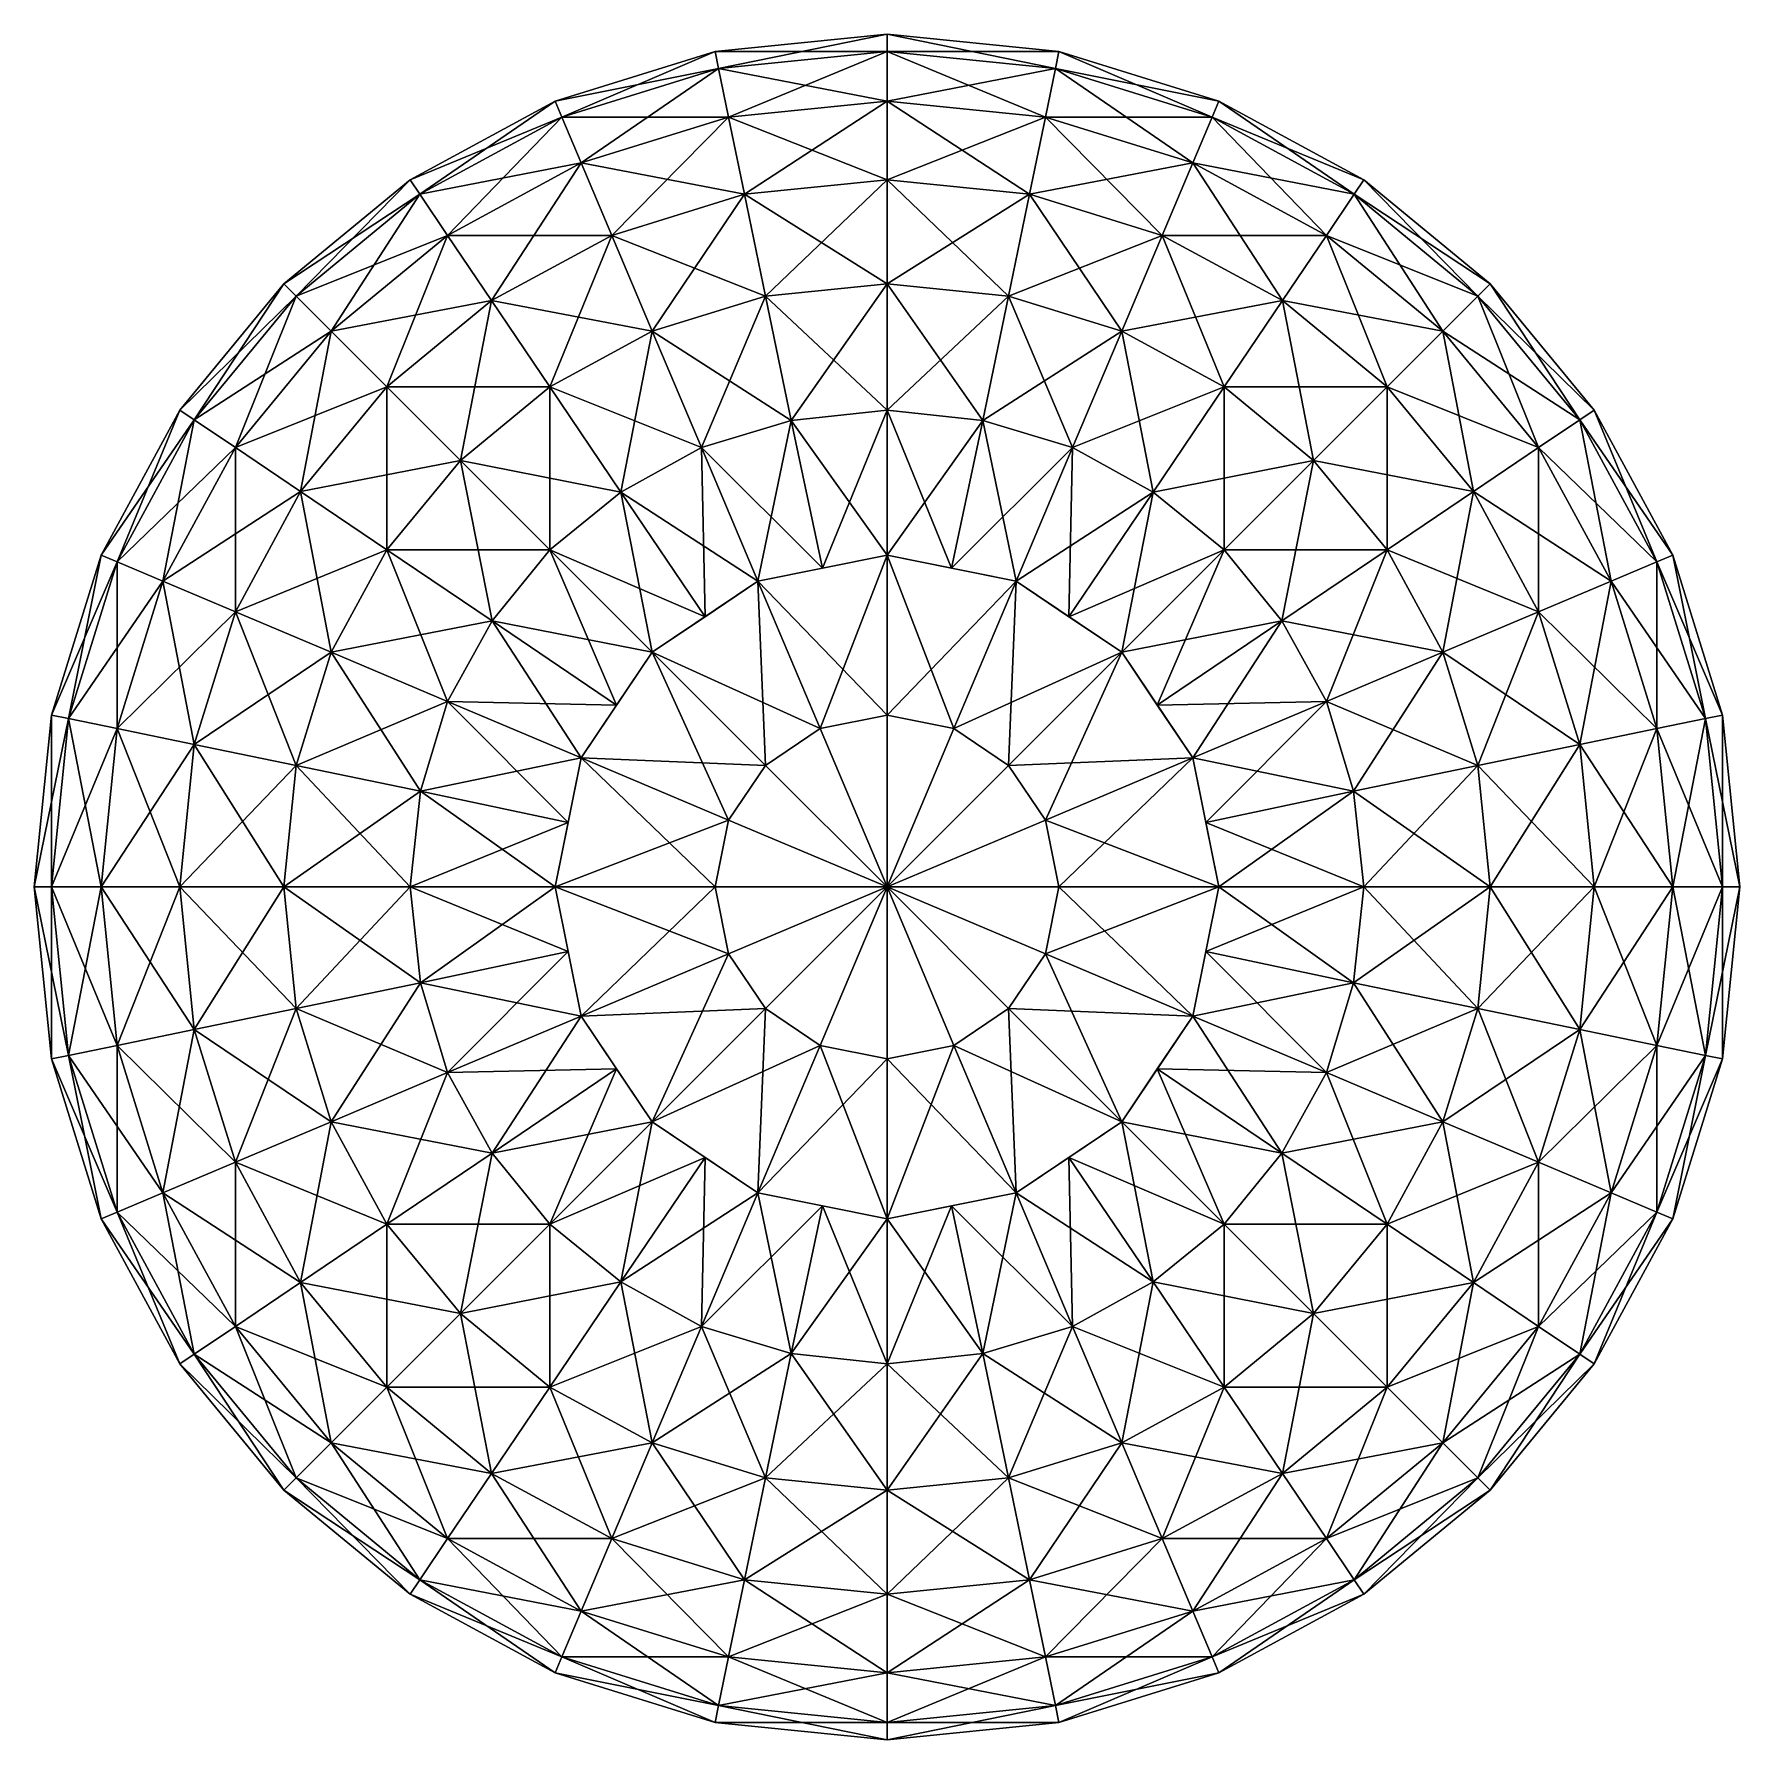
# Model space of a CAD drawing. Extents: x -43 to 15, y -51.4 to 6.6.
import ezdxf

# ---------------------------------------------------------------- set-up
doc = ezdxf.new("R2010")
doc.units = 0

msp = doc.modelspace()

# ---------------------------------------------------------------- linework, layer by layer
at = {"layer": 'Sph_re0', "color": 1}
for points in [[(-13.98358, 6.61035, -30.98468), (-19.83142, 6.02075, -30.98468), (-13.98358, 6.02075, -25.13732)], [(-19.83142, 6.02075, -30.98468), (-13.98358, 6.61035, -30.98468), (-19.71264, 5.44311, -36.83251)], [(-13.98358, 6.02075, -36.83251), (-19.71264, 5.44311, -36.83251), (-13.98358, 6.61035, -30.98468)], [(-8.13623, 6.02075, -30.98468), (-13.98358, 6.61035, -30.98468), (-8.255, 5.44311, -25.13732)], [(-13.98358, 6.02075, -25.13732), (-8.255, 5.44311, -25.13732), (-13.98358, 6.61035, -30.98468)], [(-13.98358, 6.61035, -30.98468), (-8.13623, 6.02075, -30.98468), (-13.98358, 6.02075, -36.83251)], [(-19.83142, 6.02075, -30.98468), (-25.27783, 4.33007, -30.98468), (-19.71276, 5.44311, -25.13732)], [(-25.27783, 4.33007, -30.98468), (-19.83142, 6.02075, -30.98468), (-25.04852, 3.78668, -36.83251)], [(-19.71264, 5.44311, -36.83251), (-25.04852, 3.78668, -36.83251), (-19.83142, 6.02075, -30.98468)], [(-19.71276, 5.44311, -25.13732), (-13.98358, 6.02075, -25.13732), (-19.83142, 6.02075, -30.98468)], [(-13.98358, 6.02075, -25.13732), (-19.71276, 5.44311, -25.13732), (-13.98358, 4.33007, -19.69079)], [(-19.71264, 5.44311, -36.83251), (-13.98358, 6.02075, -36.83251), (-19.372, 3.78668, -42.27893)], [(-13.98358, 4.33007, -42.27893), (-19.372, 3.78668, -42.27893), (-13.98358, 6.02075, -36.83251)], [(-8.255, 5.44311, -25.13732), (-13.98358, 6.02075, -25.13732), (-8.59576, 3.78668, -19.69079)], [(-13.98358, 4.33007, -19.69079), (-8.59576, 3.78668, -19.69079), (-13.98358, 6.02075, -25.13732)], [(-8.255, 5.44311, -36.83251), (-13.98358, 6.02075, -36.83251), (-8.13623, 6.02075, -30.98468)], [(-13.98358, 6.02075, -36.83251), (-8.255, 5.44311, -36.83251), (-13.98358, 4.33007, -42.27893)], [(-8.255, 5.44311, -25.13732), (-2.91931, 3.78668, -25.13732), (-8.13623, 6.02075, -30.98468)], [(-8.13623, 6.02075, -30.98468), (-2.68969, 4.33007, -30.98468), (-8.255, 5.44311, -36.83251)], [(-2.68969, 4.33007, -30.98468), (-8.13623, 6.02075, -30.98468), (-2.91931, 3.78668, -25.13732)], [(-25.04852, 3.78668, -25.13732), (-19.71276, 5.44311, -25.13732), (-25.27783, 4.33007, -30.98468)], [(-19.71276, 5.44311, -25.13732), (-25.04852, 3.78668, -25.13732), (-19.372, 3.78668, -19.69079)], [(-25.04852, 3.78668, -36.83251), (-19.71264, 5.44311, -36.83251), (-24.39044, 2.229, -42.27893)], [(-19.372, 3.78668, -42.27893), (-24.39044, 2.229, -42.27893), (-19.71264, 5.44311, -36.83251)], [(-19.372, 3.78668, -19.69079), (-13.98358, 4.33007, -19.69079), (-19.71276, 5.44311, -25.13732)], [(-8.59576, 3.78668, -42.27893), (-13.98358, 4.33007, -42.27893), (-8.255, 5.44311, -36.83251)], [(-8.59576, 3.78668, -19.69079), (-3.57733, 2.229, -19.69079), (-8.255, 5.44311, -25.13732)], [(-8.255, 5.44311, -36.83251), (-2.91931, 3.78668, -36.83251), (-8.59576, 3.78668, -42.27893)], [(-2.91931, 3.78668, -25.13732), (-8.255, 5.44311, -25.13732), (-3.57733, 2.229, -19.69079)], [(-2.91931, 3.78668, -36.83251), (-8.255, 5.44311, -36.83251), (-2.68969, 4.33007, -30.98468)], [(-25.27783, 4.33007, -30.98468), (-30.20672, 1.65478, -30.98468), (-25.04852, 3.78668, -25.13732)], [(-30.20672, 1.65478, -30.98468), (-25.27783, 4.33007, -30.98468), (-29.87713, 1.16583, -36.83251)], [(-25.04852, 3.78668, -36.83251), (-29.87713, 1.16583, -36.83251), (-25.27783, 4.33007, -30.98468)], [(-13.98358, 4.33007, -19.69079), (-19.372, 3.78668, -19.69079), (-13.98358, 1.65478, -14.7622)], [(-19.372, 3.78668, -42.27893), (-13.98358, 4.33007, -42.27893), (-18.83294, 1.16583, -47.20782)], [(-13.98358, 1.65478, -47.20782), (-18.83294, 1.16583, -47.20782), (-13.98358, 4.33007, -42.27893)], [(-8.59576, 3.78668, -19.69079), (-13.98358, 4.33007, -19.69079), (-9.13507, 1.16583, -14.7622)], [(-13.98358, 1.65478, -14.7622), (-9.13507, 1.16583, -14.7622), (-13.98358, 4.33007, -19.69079)], [(-13.98358, 4.33007, -42.27893), (-8.59576, 3.78668, -42.27893), (-13.98358, 1.65478, -47.20782)], [(-2.91931, 3.78668, -25.13732), (1.90917, 1.16583, -25.13732), (-2.68969, 4.33007, -30.98468)], [(-2.68969, 4.33007, -30.98468), (2.23889, 1.65478, -30.98468), (-2.91931, 3.78668, -36.83251)], [(2.23889, 1.65478, -30.98468), (-2.68969, 4.33007, -30.98468), (1.90917, 1.16583, -25.13732)], [(-29.87713, 1.16583, -25.13732), (-25.04852, 3.78668, -25.13732), (-30.20672, 1.65478, -30.98468)], [(-25.04852, 3.78668, -25.13732), (-29.87713, 1.16583, -25.13732), (-24.39044, 2.229, -19.69079)], [(-29.87713, 1.16583, -36.83251), (-25.04852, 3.78668, -36.83251), (-28.93188, -0.23602, -42.27893)], [(-24.39044, 2.229, -42.27893), (-28.93188, -0.23602, -42.27893), (-25.04852, 3.78668, -36.83251)], [(-24.39044, 2.229, -19.69079), (-19.372, 3.78668, -19.69079), (-25.04852, 3.78668, -25.13732)], [(-19.372, 3.78668, -19.69079), (-24.39044, 2.229, -19.69079), (-18.83294, 1.16583, -14.7622)], [(-24.39044, 2.229, -42.27893), (-19.372, 3.78668, -42.27893), (-23.3493, -0.23602, -47.20782)], [(-18.83294, 1.16583, -47.20782), (-23.3493, -0.23602, -47.20782), (-19.372, 3.78668, -42.27893)], [(-18.83294, 1.16583, -14.7622), (-13.98358, 1.65478, -14.7622), (-19.372, 3.78668, -19.69079)], [(-9.13507, 1.16583, -47.20782), (-13.98358, 1.65478, -47.20782), (-8.59576, 3.78668, -42.27893)], [(-9.13507, 1.16583, -14.7622), (-4.61865, -0.23602, -14.7622), (-8.59576, 3.78668, -19.69079)], [(-8.59576, 3.78668, -42.27893), (-3.57733, 2.229, -42.27893), (-9.13507, 1.16583, -47.20782)], [(-3.57733, 2.229, -19.69079), (-8.59576, 3.78668, -19.69079), (-4.61865, -0.23602, -14.7622)], [(-3.57733, 2.229, -42.27893), (-8.59576, 3.78668, -42.27893), (-2.91931, 3.78668, -36.83251)], [(-3.57733, 2.229, -19.69079), (0.96392, -0.23602, -19.69079), (-2.91931, 3.78668, -25.13732)], [(-2.91931, 3.78668, -36.83251), (1.90917, 1.16583, -36.83251), (-3.57733, 2.229, -42.27893)], [(1.90917, 1.16583, -25.13732), (-2.91931, 3.78668, -25.13732), (0.96392, -0.23602, -19.69079)], [(1.90917, 1.16583, -36.83251), (-2.91931, 3.78668, -36.83251), (2.23889, 1.65478, -30.98468)], [(-28.93188, -0.23602, -19.69079), (-24.39044, 2.229, -19.69079), (-29.87713, 1.16583, -25.13732)], [(-24.39044, 2.229, -19.69079), (-28.93188, -0.23602, -19.69079), (-23.3493, -0.23602, -14.7622)], [(-28.93188, -0.23602, -42.27893), (-24.39044, 2.229, -42.27893), (-27.43634, -2.45446, -47.20782)], [(-23.3493, -0.23602, -47.20782), (-27.43634, -2.45446, -47.20782), (-24.39044, 2.229, -42.27893)], [(-23.3493, -0.23602, -14.7622), (-18.83294, 1.16583, -14.7622), (-24.39044, 2.229, -19.69079)], [(-4.61865, -0.23602, -47.20782), (-9.13507, 1.16583, -47.20782), (-3.57733, 2.229, -42.27893)], [(-4.61865, -0.23602, -14.7622), (-0.53192, -2.45446, -14.7622), (-3.57733, 2.229, -19.69079)], [(-3.57733, 2.229, -42.27893), (0.96392, -0.23602, -42.27893), (-4.61865, -0.23602, -47.20782)], [(0.96392, -0.23602, -19.69079), (-3.57733, 2.229, -19.69079), (-0.53192, -2.45446, -14.7622)], [(0.96392, -0.23602, -42.27893), (-3.57733, 2.229, -42.27893), (1.90917, 1.16583, -36.83251)], [(-30.20672, 1.65478, -30.98468), (-34.50067, -1.888, -30.98468), (-29.87713, 1.16583, -25.13732)], [(-34.50067, -1.888, -30.98468), (-30.20672, 1.65478, -30.98468), (-34.08392, -2.30511, -36.83251)], [(-34.08392, -2.30511, -25.13732), (-29.87713, 1.16583, -25.13732), (-34.50067, -1.888, -30.98468)], [(-29.87713, 1.16583, -36.83251), (-34.08392, -2.30511, -36.83251), (-30.20672, 1.65478, -30.98468)], [(-29.87713, 1.16583, -25.13732), (-34.08392, -2.30511, -25.13732), (-28.93188, -0.23602, -19.69079)], [(-34.08392, -2.30511, -36.83251), (-29.87713, 1.16583, -36.83251), (-32.88848, -3.50048, -42.27893)], [(-28.93188, -0.23602, -42.27893), (-32.88848, -3.50048, -42.27893), (-29.87713, 1.16583, -36.83251)], [(-18.83294, 1.16583, -14.7622), (-23.3493, -0.23602, -14.7622), (-18.11877, -2.30511, -10.46777)], [(-23.3493, -0.23602, -47.20782), (-18.83294, 1.16583, -47.20782), (-21.97003, -3.50048, -51.50177)], [(-18.11877, -2.30511, -51.50177), (-21.97003, -3.50048, -51.50177), (-18.83294, 1.16583, -47.20782)], [(-13.98358, 1.65478, -14.7622), (-18.83294, 1.16583, -14.7622), (-13.98358, -1.888, -10.46777)], [(-18.83294, 1.16583, -47.20782), (-13.98358, 1.65478, -47.20782), (-18.11877, -2.30511, -51.50177)], [(-18.11877, -2.30511, -10.46777), (-13.98358, -1.888, -10.46777), (-18.83294, 1.16583, -14.7622)], [(-13.98358, -1.888, -51.50177), (-18.11877, -2.30511, -51.50177), (-13.98358, 1.65478, -47.20782)], [(-9.13507, 1.16583, -14.7622), (-13.98358, 1.65478, -14.7622), (-9.84887, -2.30511, -10.46777)], [(-13.98358, -1.888, -10.46777), (-9.84887, -2.30511, -10.46777), (-13.98358, 1.65478, -14.7622)], [(-13.98358, 1.65478, -47.20782), (-9.13507, 1.16583, -47.20782), (-13.98358, -1.888, -51.50177)], [(-9.84887, -2.30511, -51.50177), (-13.98358, -1.888, -51.50177), (-9.13507, 1.16583, -47.20782)], [(-9.84887, -2.30511, -10.46777), (-5.99768, -3.50048, -10.46777), (-9.13507, 1.16583, -14.7622)], [(-9.13507, 1.16583, -47.20782), (-4.61865, -0.23602, -47.20782), (-9.84887, -2.30511, -51.50177)], [(-4.61865, -0.23602, -14.7622), (-9.13507, 1.16583, -14.7622), (-5.99768, -3.50048, -10.46777)], [(0.96392, -0.23602, -19.69079), (4.92083, -3.50048, -19.69079), (1.90917, 1.16583, -25.13732)], [(1.90917, 1.16583, -36.83251), (6.11621, -2.30511, -36.83251), (0.96392, -0.23602, -42.27893)], [(1.90917, 1.16583, -25.13732), (6.11621, -2.30511, -25.13732), (2.23889, 1.65478, -30.98468)], [(2.23889, 1.65478, -30.98468), (6.53332, -1.888, -30.98468), (1.90917, 1.16583, -36.83251)], [(6.11621, -2.30511, -25.13732), (1.90917, 1.16583, -25.13732), (4.92083, -3.50048, -19.69079)], [(6.11621, -2.30511, -36.83251), (1.90917, 1.16583, -36.83251), (6.53332, -1.888, -30.98468)], [(6.53332, -1.888, -30.98468), (2.23889, 1.65478, -30.98468), (6.11621, -2.30511, -25.13732)], [(-32.88848, -3.50048, -19.69079), (-28.93188, -0.23602, -19.69079), (-34.08392, -2.30511, -25.13732)], [(-28.93188, -0.23602, -19.69079), (-32.88848, -3.50048, -19.69079), (-27.43634, -2.45446, -14.7622)], [(-32.88848, -3.50048, -42.27893), (-28.93188, -0.23602, -42.27893), (-30.997, -5.39227, -47.20782)], [(-27.43634, -2.45446, -47.20782), (-30.997, -5.39227, -47.20782), (-28.93188, -0.23602, -42.27893)], [(-27.43634, -2.45446, -14.7622), (-23.3493, -0.23602, -14.7622), (-28.93188, -0.23602, -19.69079)], [(-23.3493, -0.23602, -14.7622), (-27.43634, -2.45446, -14.7622), (-21.97003, -3.50048, -10.46777)], [(-27.43634, -2.45446, -47.20782), (-23.3493, -0.23602, -47.20782), (-25.45526, -5.39227, -51.50177)], [(-21.97003, -3.50048, -51.50177), (-25.45526, -5.39227, -51.50177), (-23.3493, -0.23602, -47.20782)], [(-21.97003, -3.50048, -10.46777), (-18.11877, -2.30511, -10.46777), (-23.3493, -0.23602, -14.7622)], [(-5.99768, -3.50048, -51.50177), (-9.84887, -2.30511, -51.50177), (-4.61865, -0.23602, -47.20782)], [(-5.99768, -3.50048, -10.46777), (-2.51257, -5.39227, -10.46777), (-4.61865, -0.23602, -14.7622)], [(-4.61865, -0.23602, -47.20782), (-0.53192, -2.45446, -47.20782), (-5.99768, -3.50048, -51.50177)], [(-0.53192, -2.45446, -14.7622), (-4.61865, -0.23602, -14.7622), (-2.51257, -5.39227, -10.46777)], [(-0.53192, -2.45446, -47.20782), (-4.61865, -0.23602, -47.20782), (0.96392, -0.23602, -42.27893)], [(-0.53192, -2.45446, -14.7622), (3.02905, -5.39227, -14.7622), (0.96392, -0.23602, -19.69079)], [(0.96392, -0.23602, -42.27893), (4.92083, -3.50048, -42.27893), (-0.53192, -2.45446, -47.20782)], [(4.92083, -3.50048, -19.69079), (0.96392, -0.23602, -19.69079), (3.02905, -5.39227, -14.7622)], [(4.92083, -3.50048, -42.27893), (0.96392, -0.23602, -42.27893), (6.11621, -2.30511, -36.83251)], [(-34.50067, -1.888, -30.98468), (-38.04388, -6.18243, -30.98468), (-34.08392, -2.30511, -25.13732)], [(-38.04388, -6.18243, -30.98468), (-34.50067, -1.888, -30.98468), (-37.55511, -6.51214, -36.83251)], [(-37.55511, -6.51214, -25.13732), (-34.08392, -2.30511, -25.13732), (-38.04388, -6.18243, -30.98468)], [(-34.08392, -2.30511, -36.83251), (-37.55511, -6.51214, -36.83251), (-34.50067, -1.888, -30.98468)], [(-34.08392, -2.30511, -25.13732), (-37.55511, -6.51214, -25.13732), (-32.88848, -3.50048, -19.69079)], [(-37.55511, -6.51214, -36.83251), (-34.08392, -2.30511, -36.83251), (-36.15325, -7.45739, -42.27893)], [(-32.88848, -3.50048, -42.27893), (-36.15325, -7.45739, -42.27893), (-34.08392, -2.30511, -36.83251)], [(-18.11877, -2.30511, -10.46777), (-21.97003, -3.50048, -10.46777), (-17.24365, -6.539, -6.92498)], [(-21.97003, -3.50048, -51.50177), (-18.11877, -2.30511, -51.50177), (-20.29864, -7.45739, -55.04498)], [(-17.24365, -6.539, -55.04498), (-20.29864, -7.45739, -55.04498), (-18.11877, -2.30511, -51.50177)], [(-13.98358, -1.888, -10.46777), (-18.11877, -2.30511, -10.46777), (-13.98358, -6.18243, -6.92498)], [(-18.11877, -2.30511, -51.50177), (-13.98358, -1.888, -51.50177), (-17.24365, -6.539, -55.04498)], [(-17.24365, -6.539, -6.92498), (-13.98358, -6.18243, -6.92498), (-18.11877, -2.30511, -10.46777)], [(-13.98358, -6.18243, -55.04498), (-17.24365, -6.539, -55.04498), (-13.98358, -1.888, -51.50177)], [(-9.84887, -2.30511, -10.46777), (-13.98358, -1.888, -10.46777), (-10.72418, -6.539, -6.92498)], [(-13.98358, -6.18243, -6.92498), (-10.72418, -6.539, -6.92498), (-13.98358, -1.888, -10.46777)], [(-13.98358, -1.888, -51.50177), (-9.84887, -2.30511, -51.50177), (-13.98358, -6.18243, -55.04498)], [(-10.72418, -6.539, -55.04498), (-13.98358, -6.18243, -55.04498), (-9.84887, -2.30511, -51.50177)], [(-10.72418, -6.539, -6.92498), (-7.66931, -7.45739, -6.92498), (-9.84887, -2.30511, -10.46777)], [(-9.84887, -2.30511, -51.50177), (-5.99768, -3.50048, -51.50177), (-10.72418, -6.539, -55.04498)], [(-5.99768, -3.50048, -10.46777), (-9.84887, -2.30511, -10.46777), (-7.66931, -7.45739, -6.92498)], [(4.92083, -3.50048, -19.69079), (8.1853, -7.45739, -19.69079), (6.11621, -2.30511, -25.13732)], [(6.11621, -2.30511, -36.83251), (9.58715, -6.51214, -36.83251), (4.92083, -3.50048, -42.27893)], [(6.11621, -2.30511, -25.13732), (9.58715, -6.51214, -25.13732), (6.53332, -1.888, -30.98468)], [(6.53332, -1.888, -30.98468), (10.07611, -6.18243, -30.98468), (6.11621, -2.30511, -36.83251)], [(9.58715, -6.51214, -25.13732), (6.11621, -2.30511, -25.13732), (8.1853, -7.45739, -19.69079)], [(9.58715, -6.51214, -36.83251), (6.11621, -2.30511, -36.83251), (10.07611, -6.18243, -30.98468)], [(10.07611, -6.18243, -30.98468), (6.53332, -1.888, -30.98468), (9.58715, -6.51214, -25.13732)], [(-30.997, -5.39227, -14.7622), (-27.43634, -2.45446, -14.7622), (-32.88848, -3.50048, -19.69079)], [(-27.43634, -2.45446, -14.7622), (-30.997, -5.39227, -14.7622), (-25.45526, -5.39227, -10.46777)], [(-30.997, -5.39227, -47.20782), (-27.43634, -2.45446, -47.20782), (-28.49151, -7.89727, -51.50177)], [(-25.45526, -5.39227, -51.50177), (-28.49151, -7.89727, -51.50177), (-27.43634, -2.45446, -47.20782)], [(-25.45526, -5.39227, -10.46777), (-21.97003, -3.50048, -10.46777), (-27.43634, -2.45446, -14.7622)], [(-2.51257, -5.39227, -51.50177), (-5.99768, -3.50048, -51.50177), (-0.53192, -2.45446, -47.20782)], [(-2.51257, -5.39227, -10.46777), (0.52404, -7.89727, -10.46777), (-0.53192, -2.45446, -14.7622)], [(-0.53192, -2.45446, -47.20782), (3.02905, -5.39227, -47.20782), (-2.51257, -5.39227, -51.50177)], [(3.02905, -5.39227, -14.7622), (-0.53192, -2.45446, -14.7622), (0.52404, -7.89727, -10.46777)], [(3.02905, -5.39227, -47.20782), (-0.53192, -2.45446, -47.20782), (4.92083, -3.50048, -42.27893)], [(-36.15325, -7.45739, -19.69079), (-32.88848, -3.50048, -19.69079), (-37.55511, -6.51214, -25.13732)], [(-32.88848, -3.50048, -19.69079), (-36.15325, -7.45739, -19.69079), (-30.997, -5.39227, -14.7622)], [(-36.15325, -7.45739, -42.27893), (-32.88848, -3.50048, -42.27893), (-33.93511, -8.95324, -47.20782)], [(-30.997, -5.39227, -47.20782), (-33.93511, -8.95324, -47.20782), (-32.88848, -3.50048, -42.27893)], [(-21.97003, -3.50048, -10.46777), (-25.45526, -5.39227, -10.46777), (-20.29864, -7.45739, -6.92498)], [(-25.45526, -5.39227, -51.50177), (-21.97003, -3.50048, -51.50177), (-23.03894, -8.97436, -55.04498)], [(-20.29864, -7.45739, -55.04498), (-23.03894, -8.97436, -55.04498), (-21.97003, -3.50048, -51.50177)], [(-20.29864, -7.45739, -6.92498), (-17.24365, -6.539, -6.92498), (-21.97003, -3.50048, -10.46777)], [(-7.66931, -7.45739, -55.04498), (-10.72418, -6.539, -55.04498), (-5.99768, -3.50048, -51.50177)], [(-7.66931, -7.45739, -6.92498), (-4.92901, -8.97436, -6.92498), (-5.99768, -3.50048, -10.46777)], [(-5.99768, -3.50048, -51.50177), (-2.51257, -5.39227, -51.50177), (-7.66931, -7.45739, -55.04498)], [(-2.51257, -5.39227, -10.46777), (-5.99768, -3.50048, -10.46777), (-4.92901, -8.97436, -6.92498)], [(3.02905, -5.39227, -14.7622), (5.96685, -8.95324, -14.7622), (4.92083, -3.50048, -19.69079)], [(4.92083, -3.50048, -42.27893), (8.1853, -7.45739, -42.27893), (3.02905, -5.39227, -47.20782)], [(8.1853, -7.45739, -19.69079), (4.92083, -3.50048, -19.69079), (5.96685, -8.95324, -14.7622)], [(8.1853, -7.45739, -42.27893), (4.92083, -3.50048, -42.27893), (9.58715, -6.51214, -36.83251)], [(-33.93511, -8.95324, -14.7622), (-30.997, -5.39227, -14.7622), (-36.15325, -7.45739, -19.69079)], [(-30.997, -5.39227, -14.7622), (-33.93511, -8.95324, -14.7622), (-28.49151, -7.89727, -10.46777)], [(-33.93511, -8.95324, -47.20782), (-30.997, -5.39227, -47.20782), (-30.997, -10.93389, -51.50177)], [(-28.49151, -7.89727, -10.46777), (-25.45526, -5.39227, -10.46777), (-30.997, -5.39227, -14.7622)], [(-28.49151, -7.89727, -51.50177), (-30.997, -10.93389, -51.50177), (-30.997, -5.39227, -47.20782)], [(-25.45526, -5.39227, -10.46777), (-28.49151, -7.89727, -10.46777), (-23.03894, -8.97436, -6.92498)], [(-28.49151, -7.89727, -51.50177), (-25.45526, -5.39227, -51.50177), (-25.45526, -10.93402, -55.04498)], [(-23.03894, -8.97436, -6.92498), (-20.29864, -7.45739, -6.92498), (-25.45526, -5.39227, -10.46777)], [(-23.03894, -8.97436, -55.04498), (-25.45526, -10.93402, -55.04498), (-25.45526, -5.39227, -51.50177)], [(-4.92901, -8.97436, -55.04498), (-7.66931, -7.45739, -55.04498), (-2.51257, -5.39227, -51.50177)], [(-4.92901, -8.97436, -6.92498), (-2.51269, -10.93402, -6.92498), (-2.51257, -5.39227, -10.46777)], [(-2.51257, -5.39227, -51.50177), (0.52404, -7.89727, -51.50177), (-4.92901, -8.97436, -55.04498)], [(0.52404, -7.89727, -10.46777), (-2.51257, -5.39227, -10.46777), (-2.51269, -10.93402, -6.92498)], [(0.52404, -7.89727, -51.50177), (-2.51257, -5.39227, -51.50177), (3.02905, -5.39227, -47.20782)], [(0.52404, -7.89727, -10.46777), (3.02905, -10.93389, -10.46777), (3.02905, -5.39227, -14.7622)], [(3.02905, -5.39227, -47.20782), (5.96685, -8.95324, -47.20782), (0.52404, -7.89727, -51.50177)], [(5.96685, -8.95324, -14.7622), (3.02905, -5.39227, -14.7622), (3.02905, -10.93389, -10.46777)], [(5.96685, -8.95324, -47.20782), (3.02905, -5.39227, -47.20782), (8.1853, -7.45739, -42.27893)], [(-38.04388, -6.18243, -30.98468), (-40.71893, -11.11102, -30.98468), (-37.55511, -6.51214, -25.13732)], [(-40.71893, -11.11102, -30.98468), (-38.04388, -6.18243, -30.98468), (-40.17584, -11.34063, -36.83251)], [(-37.55511, -6.51214, -36.83251), (-40.17584, -11.34063, -36.83251), (-38.04388, -6.18243, -30.98468)], [(-13.98358, -6.18243, -6.92498), (-17.24365, -6.539, -6.92498), (-13.98358, -11.11102, -4.24969)], [(-17.24365, -6.539, -55.04498), (-13.98358, -6.18243, -55.04498), (-16.18194, -11.55505, -57.72003)], [(-13.98358, -11.11102, -57.72003), (-16.18194, -11.55505, -57.72003), (-13.98358, -6.18243, -55.04498)], [(-10.72418, -6.539, -6.92498), (-13.98358, -6.18243, -6.92498), (-11.7857, -11.55505, -4.24969)], [(-13.98358, -11.11102, -4.24969), (-11.7857, -11.55505, -4.24969), (-13.98358, -6.18243, -6.92498)], [(-13.98358, -6.18243, -55.04498), (-10.72418, -6.539, -55.04498), (-13.98358, -11.11102, -57.72003)], [(9.58715, -6.51214, -25.13732), (12.208, -11.34063, -25.13732), (10.07611, -6.18243, -30.98468)], [(10.07611, -6.18243, -30.98468), (12.7514, -11.11102, -30.98468), (9.58715, -6.51214, -36.83251)], [(12.7514, -11.11102, -30.98468), (10.07611, -6.18243, -30.98468), (12.208, -11.34063, -25.13732)], [(-40.17584, -11.34063, -25.13732), (-37.55511, -6.51214, -25.13732), (-40.71893, -11.11102, -30.98468)], [(-37.55511, -6.51214, -25.13732), (-40.17584, -11.34063, -25.13732), (-36.15325, -7.45739, -19.69079)], [(-40.17584, -11.34063, -36.83251), (-37.55511, -6.51214, -36.83251), (-38.6181, -11.99865, -42.27893)], [(-36.15325, -7.45739, -42.27893), (-38.6181, -11.99865, -42.27893), (-37.55511, -6.51214, -36.83251)], [(-17.24365, -6.539, -6.92498), (-20.29864, -7.45739, -6.92498), (-16.18194, -11.55505, -4.24969)], [(-20.29864, -7.45739, -55.04498), (-17.24365, -6.539, -55.04498), (-18.38012, -11.99865, -57.72003)], [(-16.18194, -11.55505, -57.72003), (-18.38012, -11.99865, -57.72003), (-17.24365, -6.539, -55.04498)], [(-16.18194, -11.55505, -4.24969), (-13.98358, -11.11102, -4.24969), (-17.24365, -6.539, -6.92498)], [(-11.7857, -11.55505, -57.72003), (-13.98358, -11.11102, -57.72003), (-10.72418, -6.539, -55.04498)], [(-11.7857, -11.55505, -4.24969), (-9.58752, -11.99865, -4.24969), (-10.72418, -6.539, -6.92498)], [(-10.72418, -6.539, -55.04498), (-7.66931, -7.45739, -55.04498), (-11.7857, -11.55505, -57.72003)], [(-7.66931, -7.45739, -6.92498), (-10.72418, -6.539, -6.92498), (-9.58752, -11.99865, -4.24969)], [(8.1853, -7.45739, -19.69079), (10.65032, -11.99865, -19.69079), (9.58715, -6.51214, -25.13732)], [(9.58715, -6.51214, -36.83251), (12.208, -11.34063, -36.83251), (8.1853, -7.45739, -42.27893)], [(12.208, -11.34063, -25.13732), (9.58715, -6.51214, -25.13732), (10.65032, -11.99865, -19.69079)], [(12.208, -11.34063, -36.83251), (9.58715, -6.51214, -36.83251), (12.7514, -11.11102, -30.98468)], [(-38.6181, -11.99865, -19.69079), (-36.15325, -7.45739, -19.69079), (-40.17584, -11.34063, -25.13732)], [(-36.15325, -7.45739, -19.69079), (-38.6181, -11.99865, -19.69079), (-33.93511, -8.95324, -14.7622)], [(-38.6181, -11.99865, -42.27893), (-36.15325, -7.45739, -42.27893), (-36.15325, -13.03997, -47.20782)], [(-33.93511, -8.95324, -47.20782), (-36.15325, -13.03997, -47.20782), (-36.15325, -7.45739, -42.27893)], [(-20.29864, -7.45739, -6.92498), (-23.03894, -8.97436, -6.92498), (-18.38012, -11.99865, -4.24969)], [(-23.03894, -8.97436, -55.04498), (-20.29864, -7.45739, -55.04498), (-20.17517, -13.20898, -57.72003)], [(-18.38012, -11.99865, -4.24969), (-16.18194, -11.55505, -4.24969), (-20.29864, -7.45739, -6.92498)], [(-18.38012, -11.99865, -57.72003), (-20.17517, -13.20898, -57.72003), (-20.29864, -7.45739, -55.04498)], [(-9.58752, -11.99865, -57.72003), (-11.7857, -11.55505, -57.72003), (-7.66931, -7.45739, -55.04498)], [(-9.58752, -11.99865, -4.24969), (-7.79266, -13.20898, -4.24969), (-7.66931, -7.45739, -6.92498)], [(-7.66931, -7.45739, -55.04498), (-4.92901, -8.97436, -55.04498), (-9.58752, -11.99865, -57.72003)], [(-4.92901, -8.97436, -6.92498), (-7.66931, -7.45739, -6.92498), (-7.79266, -13.20898, -4.24969)], [(5.96685, -8.95324, -14.7622), (8.1853, -13.03997, -14.7622), (8.1853, -7.45739, -19.69079)], [(8.1853, -7.45739, -42.27893), (10.65032, -11.99865, -42.27893), (5.96685, -8.95324, -47.20782)], [(10.65032, -11.99865, -19.69079), (8.1853, -7.45739, -19.69079), (8.1853, -13.03997, -14.7622)], [(10.65032, -11.99865, -42.27893), (8.1853, -7.45739, -42.27893), (12.208, -11.34063, -36.83251)], [(-30.997, -10.93389, -10.46777), (-28.49151, -7.89727, -10.46777), (-33.93511, -8.95324, -14.7622)], [(-28.49151, -7.89727, -10.46777), (-30.997, -10.93389, -10.46777), (-25.45526, -10.93402, -6.92498)], [(-30.997, -10.93389, -51.50177), (-28.49151, -7.89727, -51.50177), (-27.4151, -13.35034, -55.04498)], [(-25.45526, -10.93402, -6.92498), (-23.03894, -8.97436, -6.92498), (-28.49151, -7.89727, -10.46777)], [(-25.45526, -10.93402, -55.04498), (-27.4151, -13.35034, -55.04498), (-28.49151, -7.89727, -51.50177)], [(-2.51269, -10.93402, -55.04498), (-4.92901, -8.97436, -55.04498), (0.52404, -7.89727, -51.50177)], [(-2.51269, -10.93402, -6.92498), (-0.55303, -13.35034, -6.92498), (0.52404, -7.89727, -10.46777)], [(0.52404, -7.89727, -51.50177), (3.02905, -10.93389, -51.50177), (-2.51269, -10.93402, -55.04498)], [(3.02905, -10.93389, -10.46777), (0.52404, -7.89727, -10.46777), (-0.55303, -13.35034, -6.92498)], [(3.02905, -10.93389, -51.50177), (0.52404, -7.89727, -51.50177), (5.96685, -8.95324, -47.20782)], [(-36.15325, -13.03997, -14.7622), (-33.93511, -8.95324, -14.7622), (-38.6181, -11.99865, -19.69079)], [(-33.93511, -8.95324, -14.7622), (-36.15325, -13.03997, -14.7622), (-30.997, -10.93389, -10.46777)], [(-36.15325, -13.03997, -47.20782), (-33.93511, -8.95324, -47.20782), (-32.88848, -14.419, -51.50177)], [(-30.997, -10.93389, -51.50177), (-32.88848, -14.419, -51.50177), (-33.93511, -8.95324, -47.20782)], [(-23.03894, -8.97436, -6.92498), (-25.45526, -10.93402, -6.92498), (-20.17517, -13.20898, -4.24969)], [(-25.45526, -10.93402, -55.04498), (-23.03894, -8.97436, -55.04498), (-21.97003, -14.419, -57.72003)], [(-20.17517, -13.20898, -4.24969), (-18.38012, -11.99865, -4.24969), (-23.03894, -8.97436, -6.92498)], [(-20.17517, -13.20898, -57.72003), (-21.97003, -14.419, -57.72003), (-23.03894, -8.97436, -55.04498)], [(-7.79266, -13.20898, -57.72003), (-9.58752, -11.99865, -57.72003), (-4.92901, -8.97436, -55.04498)], [(-7.79266, -13.20898, -4.24969), (-5.99768, -14.419, -4.24969), (-4.92901, -8.97436, -6.92498)], [(-4.92901, -8.97436, -55.04498), (-2.51269, -10.93402, -55.04498), (-7.79266, -13.20898, -57.72003)], [(-2.51269, -10.93402, -6.92498), (-4.92901, -8.97436, -6.92498), (-5.99768, -14.419, -4.24969)], [(3.02905, -10.93389, -10.46777), (4.92083, -14.419, -10.46777), (5.96685, -8.95324, -14.7622)], [(5.96685, -8.95324, -47.20782), (8.1853, -13.03997, -47.20782), (3.02905, -10.93389, -51.50177)], [(8.1853, -13.03997, -14.7622), (5.96685, -8.95324, -14.7622), (4.92083, -14.419, -10.46777)], [(8.1853, -13.03997, -47.20782), (5.96685, -8.95324, -47.20782), (10.65032, -11.99865, -42.27893)], [(-32.88848, -14.419, -10.46777), (-30.997, -10.93389, -10.46777), (-36.15325, -13.03997, -14.7622)], [(-30.997, -10.93389, -10.46777), (-32.88848, -14.419, -10.46777), (-27.4151, -13.35034, -6.92498)], [(-32.88848, -14.419, -51.50177), (-30.997, -10.93389, -51.50177), (-28.93188, -16.09063, -55.04498)], [(-27.4151, -13.35034, -6.92498), (-25.45526, -10.93402, -6.92498), (-30.997, -10.93389, -10.46777)], [(-27.4151, -13.35034, -55.04498), (-28.93188, -16.09063, -55.04498), (-30.997, -10.93389, -51.50177)], [(-25.45526, -10.93402, -6.92498), (-27.4151, -13.35034, -6.92498), (-21.97003, -14.419, -4.24969)], [(-27.4151, -13.35034, -55.04498), (-25.45526, -10.93402, -55.04498), (-23.18048, -16.21398, -57.72003)], [(-21.97003, -14.419, -4.24969), (-20.17517, -13.20898, -4.24969), (-25.45526, -10.93402, -6.92498)], [(-21.97003, -14.419, -57.72003), (-23.18048, -16.21398, -57.72003), (-25.45526, -10.93402, -55.04498)], [(-5.99768, -14.419, -57.72003), (-7.79266, -13.20898, -57.72003), (-2.51269, -10.93402, -55.04498)], [(-5.99768, -14.419, -4.24969), (-4.78765, -16.21398, -4.24969), (-2.51269, -10.93402, -6.92498)], [(-2.51269, -10.93402, -55.04498), (-0.55303, -13.35034, -55.04498), (-5.99768, -14.419, -57.72003)], [(-0.55303, -13.35034, -6.92498), (-2.51269, -10.93402, -6.92498), (-4.78765, -16.21398, -4.24969)], [(-0.55303, -13.35034, -55.04498), (-2.51269, -10.93402, -55.04498), (3.02905, -10.93389, -51.50177)], [(-0.55303, -13.35034, -6.92498), (0.96392, -16.09063, -6.92498), (3.02905, -10.93389, -10.46777)], [(3.02905, -10.93389, -51.50177), (4.92083, -14.419, -51.50177), (-0.55303, -13.35034, -55.04498)], [(4.92083, -14.419, -10.46777), (3.02905, -10.93389, -10.46777), (0.96392, -16.09063, -6.92498)], [(4.92083, -14.419, -51.50177), (3.02905, -10.93389, -51.50177), (8.1853, -13.03997, -47.20782)], [(-40.71893, -11.11102, -30.98468), (-42.4096, -16.55755, -30.98468), (-40.17584, -11.34063, -25.13732)], [(-42.4096, -16.55755, -30.98468), (-40.71893, -11.11102, -30.98468), (-41.83227, -16.67633, -36.83251)], [(-41.83227, -16.67633, -25.13732), (-40.17584, -11.34063, -25.13732), (-42.4096, -16.55755, -30.98468)], [(-40.17584, -11.34063, -36.83251), (-41.83227, -16.67633, -36.83251), (-40.71893, -11.11102, -30.98468)], [(-40.17584, -11.34063, -25.13732), (-41.83227, -16.67633, -25.13732), (-38.6181, -11.99865, -19.69079)], [(-41.83227, -16.67633, -36.83251), (-40.17584, -11.34063, -36.83251), (-40.17584, -17.01708, -42.27893)], [(-38.6181, -11.99865, -42.27893), (-40.17584, -17.01708, -42.27893), (-40.17584, -11.34063, -36.83251)], [(-13.98358, -11.11102, -4.24969), (-18.38012, -11.99865, -4.24969), (-13.98358, -16.55755, -2.55902)], [(-18.38012, -11.99865, -57.72003), (-13.98358, -11.11102, -57.72003), (-16.26, -17.01727, -59.4107)], [(-13.98358, -16.55755, -59.4107), (-16.26, -17.01727, -59.4107), (-13.98358, -11.11102, -57.72003)], [(-9.58752, -11.99865, -4.24969), (-13.98358, -11.11102, -4.24969), (-11.70776, -17.01727, -2.55902)], [(-13.98358, -16.55755, -2.55902), (-11.70776, -17.01727, -2.55902), (-13.98358, -11.11102, -4.24969)], [(-13.98358, -11.11102, -57.72003), (-9.58752, -11.99865, -57.72003), (-13.98358, -16.55755, -59.4107)], [(10.65032, -11.99865, -19.69079), (12.208, -17.01708, -19.69079), (12.208, -11.34063, -25.13732)], [(12.208, -11.34063, -36.83251), (13.86444, -16.67633, -36.83251), (10.65032, -11.99865, -42.27893)], [(12.208, -11.34063, -25.13732), (13.86444, -16.67633, -25.13732), (12.7514, -11.11102, -30.98468)], [(12.7514, -11.11102, -30.98468), (14.44207, -16.55755, -30.98468), (12.208, -11.34063, -36.83251)], [(13.86444, -16.67633, -25.13732), (12.208, -11.34063, -25.13732), (12.208, -17.01708, -19.69079)], [(13.86444, -16.67633, -36.83251), (12.208, -11.34063, -36.83251), (14.44207, -16.55755, -30.98468)], [(14.44207, -16.55755, -30.98468), (12.7514, -11.11102, -30.98468), (13.86444, -16.67633, -25.13732)], [(-40.17584, -17.01708, -19.69079), (-38.6181, -11.99865, -19.69079), (-41.83227, -16.67633, -25.13732)], [(-38.6181, -11.99865, -19.69079), (-40.17584, -17.01708, -19.69079), (-36.15325, -13.03997, -14.7622)], [(-40.17584, -17.01708, -42.27893), (-38.6181, -11.99865, -42.27893), (-37.55523, -17.55639, -47.20782)], [(-36.15325, -13.03997, -47.20782), (-37.55523, -17.55639, -47.20782), (-38.6181, -11.99865, -42.27893)], [(-18.38012, -11.99865, -4.24969), (-21.97003, -14.419, -4.24969), (-16.26, -17.01727, -2.55902)], [(-21.97003, -14.419, -57.72003), (-18.38012, -11.99865, -57.72003), (-18.11877, -18.27038, -59.4107)], [(-16.26, -17.01727, -2.55902), (-13.98358, -16.55755, -2.55902), (-18.38012, -11.99865, -4.24969)], [(-16.26, -17.01727, -59.4107), (-18.11877, -18.27038, -59.4107), (-18.38012, -11.99865, -57.72003)], [(-11.70776, -17.01727, -59.4107), (-13.98358, -16.55755, -59.4107), (-9.58752, -11.99865, -57.72003)], [(-11.70776, -17.01727, -2.55902), (-9.84906, -18.27038, -2.55902), (-9.58752, -11.99865, -4.24969)], [(-9.58752, -11.99865, -57.72003), (-5.99768, -14.419, -57.72003), (-11.70776, -17.01727, -59.4107)], [(-5.99768, -14.419, -4.24969), (-9.58752, -11.99865, -4.24969), (-9.84906, -18.27038, -2.55902)], [(8.1853, -13.03997, -14.7622), (9.58715, -17.55639, -14.7622), (10.65032, -11.99865, -19.69079)], [(10.65032, -11.99865, -42.27893), (12.208, -17.01708, -42.27893), (8.1853, -13.03997, -47.20782)], [(12.208, -17.01708, -19.69079), (10.65032, -11.99865, -19.69079), (9.58715, -17.55639, -14.7622)], [(12.208, -17.01708, -42.27893), (10.65032, -11.99865, -42.27893), (13.86444, -16.67633, -36.83251)], [(-37.55523, -17.55639, -14.7622), (-36.15325, -13.03997, -14.7622), (-40.17584, -17.01708, -19.69079)], [(-36.15325, -13.03997, -14.7622), (-37.55523, -17.55639, -14.7622), (-32.88848, -14.419, -10.46777)], [(-37.55523, -17.55639, -47.20782), (-36.15325, -13.03997, -47.20782), (-34.08392, -18.2702, -51.50177)], [(-32.88848, -14.419, -51.50177), (-34.08392, -18.2702, -51.50177), (-36.15325, -13.03997, -47.20782)], [(4.92083, -14.419, -10.46777), (6.11621, -18.2702, -10.46777), (8.1853, -13.03997, -14.7622)], [(8.1853, -13.03997, -47.20782), (9.58715, -17.55639, -47.20782), (4.92083, -14.419, -51.50177)], [(9.58715, -17.55639, -14.7622), (8.1853, -13.03997, -14.7622), (6.11621, -18.2702, -10.46777)], [(9.58715, -17.55639, -47.20782), (8.1853, -13.03997, -47.20782), (12.208, -17.01708, -42.27893)], [(-28.93188, -16.09063, -6.92498), (-27.4151, -13.35034, -6.92498), (-32.88848, -14.419, -10.46777)], [(-27.4151, -13.35034, -6.92498), (-28.93188, -16.09063, -6.92498), (-23.18048, -16.21398, -4.24969)], [(-28.93188, -16.09063, -55.04498), (-27.4151, -13.35034, -55.04498), (-24.39044, -18.00885, -57.72003)], [(-23.18048, -16.21398, -4.24969), (-21.97003, -14.419, -4.24969), (-27.4151, -13.35034, -6.92498)], [(-23.18048, -16.21398, -57.72003), (-24.39044, -18.00885, -57.72003), (-27.4151, -13.35034, -55.04498)], [(-4.78765, -16.21398, -57.72003), (-5.99768, -14.419, -57.72003), (-0.55303, -13.35034, -55.04498)], [(-4.78765, -16.21398, -4.24969), (-3.57733, -18.00885, -4.24969), (-0.55303, -13.35034, -6.92498)], [(-0.55303, -13.35034, -55.04498), (0.96392, -16.09063, -55.04498), (-4.78765, -16.21398, -57.72003)], [(0.96392, -16.09063, -6.92498), (-0.55303, -13.35034, -6.92498), (-3.57733, -18.00885, -4.24969)], [(0.96392, -16.09063, -55.04498), (-0.55303, -13.35034, -55.04498), (4.92083, -14.419, -51.50177)], [(-34.08392, -18.2702, -10.46777), (-32.88848, -14.419, -10.46777), (-37.55523, -17.55639, -14.7622)], [(-32.88848, -14.419, -10.46777), (-34.08392, -18.2702, -10.46777), (-28.93188, -16.09063, -6.92498)], [(-34.08392, -18.2702, -51.50177), (-32.88848, -14.419, -51.50177), (-29.85046, -19.1455, -55.04498)], [(-28.93188, -16.09063, -55.04498), (-29.85046, -19.1455, -55.04498), (-32.88848, -14.419, -51.50177)], [(-21.97003, -14.419, -4.24969), (-24.39044, -18.00885, -4.24969), (-18.11877, -18.27038, -2.55902)], [(-24.39044, -18.00885, -57.72003), (-21.97003, -14.419, -57.72003), (-19.372, -20.12908, -59.4107)], [(-18.11877, -18.27038, -2.55902), (-16.26, -17.01727, -2.55902), (-21.97003, -14.419, -4.24969)], [(-18.11877, -18.27038, -59.4107), (-19.372, -20.12908, -59.4107), (-21.97003, -14.419, -57.72003)], [(-9.84906, -18.27038, -59.4107), (-11.70776, -17.01727, -59.4107), (-5.99768, -14.419, -57.72003)], [(-9.84906, -18.27038, -2.55902), (-8.59594, -20.12908, -2.55902), (-5.99768, -14.419, -4.24969)], [(-5.99768, -14.419, -57.72003), (-3.57733, -18.00885, -57.72003), (-9.84906, -18.27038, -59.4107)], [(-3.57733, -18.00885, -4.24969), (-5.99768, -14.419, -4.24969), (-8.59594, -20.12908, -2.55902)], [(0.96392, -16.09063, -6.92498), (1.88232, -19.1455, -6.92498), (4.92083, -14.419, -10.46777)], [(4.92083, -14.419, -51.50177), (6.11621, -18.2702, -51.50177), (0.96392, -16.09063, -55.04498)], [(6.11621, -18.2702, -10.46777), (4.92083, -14.419, -10.46777), (1.88232, -19.1455, -6.92498)], [(6.11621, -18.2702, -51.50177), (4.92083, -14.419, -51.50177), (9.58715, -17.55639, -47.20782)], [(-29.85046, -19.1455, -6.92498), (-28.93188, -16.09063, -6.92498), (-34.08392, -18.2702, -10.46777)], [(-28.93188, -16.09063, -6.92498), (-29.85046, -19.1455, -6.92498), (-24.39044, -18.00885, -4.24969)], [(-29.85046, -19.1455, -55.04498), (-28.93188, -16.09063, -55.04498), (-24.83422, -20.20703, -57.72003)], [(-24.39044, -18.00885, -4.24969), (-23.18048, -16.21398, -4.24969), (-28.93188, -16.09063, -6.92498)], [(-24.39044, -18.00885, -57.72003), (-24.83422, -20.20703, -57.72003), (-28.93188, -16.09063, -55.04498)], [(-3.57733, -18.00885, -57.72003), (-4.78765, -16.21398, -57.72003), (0.96392, -16.09063, -55.04498)], [(-3.57733, -18.00885, -4.24969), (-3.13372, -20.20703, -4.24969), (0.96392, -16.09063, -6.92498)], [(0.96392, -16.09063, -55.04498), (1.88232, -19.1455, -55.04498), (-3.57733, -18.00885, -57.72003)], [(1.88232, -19.1455, -6.92498), (0.96392, -16.09063, -6.92498), (-3.13372, -20.20703, -4.24969)], [(1.88232, -19.1455, -55.04498), (0.96392, -16.09063, -55.04498), (6.11621, -18.2702, -51.50177)], [(-42.4096, -16.55755, -30.98468), (-42.99884, -22.4049, -30.98468), (-41.83227, -16.67633, -25.13732)], [(-42.99884, -22.4049, -30.98468), (-42.4096, -16.55755, -30.98468), (-42.4096, -22.4049, -36.83251)], [(-42.4096, -22.4049, -25.13732), (-41.83227, -16.67633, -25.13732), (-42.99884, -22.4049, -30.98468)], [(-41.83227, -16.67633, -36.83251), (-42.4096, -22.4049, -36.83251), (-42.4096, -16.55755, -30.98468)], [(-41.83227, -16.67633, -25.13732), (-42.4096, -22.4049, -25.13732), (-40.17584, -17.01708, -19.69079)], [(-42.4096, -22.4049, -36.83251), (-41.83227, -16.67633, -36.83251), (-40.71893, -22.4049, -42.27893)], [(-40.17584, -17.01708, -42.27893), (-40.71893, -22.4049, -42.27893), (-41.83227, -16.67633, -36.83251)], [(-13.98358, -16.55755, -2.55902), (-16.26, -17.01727, -2.55902), (-13.98358, -22.4049, -1.96942)], [(-16.26, -17.01727, -59.4107), (-13.98358, -16.55755, -59.4107), (-13.98358, -22.4049, -59.99993)], [(-11.70776, -17.01727, -2.55902), (-13.98358, -16.55755, -2.55902), (-13.98358, -22.4049, -1.96942)], [(-13.98358, -22.4049, -1.96942), (-13.98358, -22.4049, -1.96942), (-13.98358, -16.55755, -2.55902)], [(-13.98358, -16.55755, -59.4107), (-11.70776, -17.01727, -59.4107), (-13.98358, -22.4049, -59.99993)], [(-13.98358, -22.4049, -59.99993), (-13.98358, -22.4049, -59.99993), (-13.98358, -16.55755, -59.4107)], [(12.208, -17.01708, -19.69079), (12.7514, -22.4049, -19.69079), (13.86444, -16.67633, -25.13732)], [(13.86444, -16.67633, -36.83251), (14.44207, -22.4049, -36.83251), (12.208, -17.01708, -42.27893)], [(14.44207, -22.4049, -25.13732), (13.86444, -16.67633, -25.13732), (12.7514, -22.4049, -19.69079)], [(13.86444, -16.67633, -25.13732), (14.44207, -22.4049, -25.13732), (14.44207, -16.55755, -30.98468)], [(14.44207, -16.55755, -30.98468), (15.03167, -22.4049, -30.98468), (13.86444, -16.67633, -36.83251)], [(14.44207, -22.4049, -36.83251), (13.86444, -16.67633, -36.83251), (15.03167, -22.4049, -30.98468)], [(15.03167, -22.4049, -30.98468), (14.44207, -16.55755, -30.98468), (14.44207, -22.4049, -25.13732)], [(-40.71893, -22.4049, -19.69079), (-40.17584, -17.01708, -19.69079), (-42.4096, -22.4049, -25.13732)], [(-40.17584, -17.01708, -19.69079), (-40.71893, -22.4049, -19.69079), (-37.55523, -17.55639, -14.7622)], [(-40.71893, -22.4049, -42.27893), (-40.17584, -17.01708, -42.27893), (-38.04388, -22.4049, -47.20782)], [(-37.55523, -17.55639, -47.20782), (-38.04388, -22.4049, -47.20782), (-40.17584, -17.01708, -42.27893)], [(-16.26, -17.01727, -2.55902), (-18.11877, -18.27038, -2.55902), (-13.98358, -22.4049, -1.96942)], [(-18.11877, -18.27038, -59.4107), (-16.26, -17.01727, -59.4107), (-13.98358, -22.4049, -59.99993)], [(-13.98358, -22.4049, -1.96942), (-13.98358, -22.4049, -1.96942), (-16.26, -17.01727, -2.55902)], [(-13.98358, -22.4049, -59.99993), (-13.98358, -22.4049, -59.99993), (-16.26, -17.01727, -59.4107)], [(-9.84906, -18.27038, -2.55902), (-11.70776, -17.01727, -2.55902), (-13.98358, -22.4049, -1.96942)], [(-13.98358, -22.4049, -1.96942), (-13.98358, -22.4049, -1.96942), (-11.70776, -17.01727, -2.55902)], [(-13.98358, -22.4049, -59.99993), (-13.98358, -22.4049, -59.99993), (-11.70776, -17.01727, -59.4107)], [(-11.70776, -17.01727, -59.4107), (-9.84906, -18.27038, -59.4107), (-13.98358, -22.4049, -59.99993)], [(9.58715, -17.55639, -14.7622), (10.07611, -22.4049, -14.7622), (12.208, -17.01708, -19.69079)], [(12.208, -17.01708, -42.27893), (12.7514, -22.4049, -42.27893), (9.58715, -17.55639, -47.20782)], [(12.7514, -22.4049, -19.69079), (12.208, -17.01708, -19.69079), (10.07611, -22.4049, -14.7622)], [(12.7514, -22.4049, -42.27893), (12.208, -17.01708, -42.27893), (14.44207, -22.4049, -36.83251)], [(-38.04388, -22.4049, -14.7622), (-37.55523, -17.55639, -14.7622), (-40.71893, -22.4049, -19.69079)], [(-37.55523, -17.55639, -14.7622), (-38.04388, -22.4049, -14.7622), (-34.08392, -18.2702, -10.46777)], [(-38.04388, -22.4049, -47.20782), (-37.55523, -17.55639, -47.20782), (-34.50067, -22.4049, -51.50177)], [(-34.08392, -18.2702, -51.50177), (-34.50067, -22.4049, -51.50177), (-37.55523, -17.55639, -47.20782)], [(6.11621, -18.2702, -10.46777), (6.53332, -22.4049, -10.46777), (9.58715, -17.55639, -14.7622)], [(9.58715, -17.55639, -47.20782), (10.07611, -22.4049, -47.20782), (6.11621, -18.2702, -51.50177)], [(10.07611, -22.4049, -14.7622), (9.58715, -17.55639, -14.7622), (6.53332, -22.4049, -10.46777)], [(10.07611, -22.4049, -47.20782), (9.58715, -17.55639, -47.20782), (12.7514, -22.4049, -42.27893)], [(-34.50067, -22.4049, -10.46777), (-34.08392, -18.2702, -10.46777), (-38.04388, -22.4049, -14.7622)], [(-34.08392, -18.2702, -10.46777), (-34.50067, -22.4049, -10.46777), (-29.85046, -19.1455, -6.92498)], [(-34.50067, -22.4049, -51.50177), (-34.08392, -18.2702, -51.50177), (-30.20672, -22.4049, -55.04498)], [(-29.85046, -19.1455, -55.04498), (-30.20672, -22.4049, -55.04498), (-34.08392, -18.2702, -51.50177)], [(-24.83422, -20.20703, -4.24969), (-24.39044, -18.00885, -4.24969), (-29.85046, -19.1455, -6.92498)], [(-24.39044, -18.00885, -4.24969), (-25.27783, -22.4049, -4.24969), (-19.372, -20.12908, -2.55902)], [(-25.27783, -22.4049, -57.72003), (-24.39044, -18.00885, -57.72003), (-19.83142, -22.4049, -59.4107)], [(-19.372, -20.12908, -2.55902), (-18.11877, -18.27038, -2.55902), (-24.39044, -18.00885, -4.24969)], [(-19.372, -20.12908, -59.4107), (-19.83142, -22.4049, -59.4107), (-24.39044, -18.00885, -57.72003)], [(-18.11877, -18.27038, -2.55902), (-19.372, -20.12908, -2.55902), (-13.98358, -22.4049, -1.96942)], [(-19.372, -20.12908, -59.4107), (-18.11877, -18.27038, -59.4107), (-13.98358, -22.4049, -59.99993)], [(-13.98358, -22.4049, -1.96942), (-13.98358, -22.4049, -1.96942), (-18.11877, -18.27038, -2.55902)], [(-13.98358, -22.4049, -59.99993), (-13.98358, -22.4049, -59.99993), (-18.11877, -18.27038, -59.4107)], [(-8.59594, -20.12908, -2.55902), (-9.84906, -18.27038, -2.55902), (-13.98358, -22.4049, -1.96942)], [(-13.98358, -22.4049, -1.96942), (-13.98358, -22.4049, -1.96942), (-9.84906, -18.27038, -2.55902)], [(-13.98358, -22.4049, -59.99993), (-13.98358, -22.4049, -59.99993), (-9.84906, -18.27038, -59.4107)], [(-9.84906, -18.27038, -59.4107), (-8.59594, -20.12908, -59.4107), (-13.98358, -22.4049, -59.99993)], [(-8.59594, -20.12908, -59.4107), (-9.84906, -18.27038, -59.4107), (-3.57733, -18.00885, -57.72003)], [(-8.59594, -20.12908, -2.55902), (-8.13623, -22.4049, -2.55902), (-3.57733, -18.00885, -4.24969)], [(-3.57733, -18.00885, -57.72003), (-2.68969, -22.4049, -57.72003), (-8.59594, -20.12908, -59.4107)], [(-2.68969, -22.4049, -4.24969), (-3.57733, -18.00885, -4.24969), (-8.13623, -22.4049, -2.55902)], [(-3.13372, -20.20703, -57.72003), (-3.57733, -18.00885, -57.72003), (1.88232, -19.1455, -55.04498)], [(1.88232, -19.1455, -6.92498), (2.23889, -22.4049, -6.92498), (6.11621, -18.2702, -10.46777)], [(6.11621, -18.2702, -51.50177), (6.53332, -22.4049, -51.50177), (1.88232, -19.1455, -55.04498)], [(6.53332, -22.4049, -10.46777), (6.11621, -18.2702, -10.46777), (2.23889, -22.4049, -6.92498)], [(6.53332, -22.4049, -51.50177), (6.11621, -18.2702, -51.50177), (10.07611, -22.4049, -47.20782)], [(-30.20672, -22.4049, -6.92498), (-29.85046, -19.1455, -6.92498), (-34.50067, -22.4049, -10.46777)], [(-29.85046, -19.1455, -6.92498), (-30.20672, -22.4049, -6.92498), (-24.83422, -20.20703, -4.24969)], [(-30.20672, -22.4049, -55.04498), (-29.85046, -19.1455, -55.04498), (-25.27783, -22.4049, -57.72003)], [(-24.83422, -20.20703, -57.72003), (-25.27783, -22.4049, -57.72003), (-29.85046, -19.1455, -55.04498)], [(-3.13372, -20.20703, -4.24969), (-2.68969, -22.4049, -4.24969), (1.88232, -19.1455, -6.92498)], [(1.88232, -19.1455, -55.04498), (2.23889, -22.4049, -55.04498), (-3.13372, -20.20703, -57.72003)], [(2.23889, -22.4049, -6.92498), (1.88232, -19.1455, -6.92498), (-2.68969, -22.4049, -4.24969)], [(2.23889, -22.4049, -55.04498), (1.88232, -19.1455, -55.04498), (6.53332, -22.4049, -51.50177)], [(-25.27783, -22.4049, -4.24969), (-24.83422, -20.20703, -4.24969), (-30.20672, -22.4049, -6.92498)], [(-19.83142, -22.4049, -2.55902), (-19.372, -20.12908, -2.55902), (-25.27783, -22.4049, -4.24969)], [(-19.372, -20.12908, -2.55902), (-19.83142, -22.4049, -2.55902), (-13.98358, -22.4049, -1.96942)], [(-19.83142, -22.4049, -59.4107), (-19.372, -20.12908, -59.4107), (-13.98358, -22.4049, -59.99993)], [(-13.98358, -22.4049, -1.96942), (-13.98358, -22.4049, -1.96942), (-19.372, -20.12908, -2.55902)], [(-13.98358, -22.4049, -59.99993), (-13.98358, -22.4049, -59.99993), (-19.372, -20.12908, -59.4107)], [(-8.13623, -22.4049, -2.55902), (-8.59594, -20.12908, -2.55902), (-13.98358, -22.4049, -1.96942)], [(-13.98358, -22.4049, -1.96942), (-13.98358, -22.4049, -1.96942), (-8.59594, -20.12908, -2.55902)], [(-13.98358, -22.4049, -59.99993), (-13.98358, -22.4049, -59.99993), (-8.59594, -20.12908, -59.4107)], [(-8.59594, -20.12908, -59.4107), (-8.13623, -22.4049, -59.4107), (-13.98358, -22.4049, -59.99993)], [(-8.13623, -22.4049, -59.4107), (-8.59594, -20.12908, -59.4107), (-2.68969, -22.4049, -57.72003)], [(-2.68969, -22.4049, -57.72003), (-3.13372, -20.20703, -57.72003), (2.23889, -22.4049, -55.04498)], [(-42.99884, -22.4049, -30.98468), (-42.4096, -28.25274, -30.98468), (-42.4096, -22.4049, -25.13732)], [(-42.4096, -28.25274, -30.98468), (-42.99884, -22.4049, -30.98468), (-41.83227, -28.13397, -36.83251)], [(-42.4096, -22.4049, -36.83251), (-41.83227, -28.13397, -36.83251), (-42.99884, -22.4049, -30.98468)], [(-41.83227, -28.13409, -25.13732), (-42.4096, -22.4049, -25.13732), (-42.4096, -28.25274, -30.98468)], [(-42.4096, -22.4049, -25.13732), (-41.83227, -28.13409, -25.13732), (-40.71893, -22.4049, -19.69079)], [(-41.83227, -28.13397, -36.83251), (-42.4096, -22.4049, -36.83251), (-40.17584, -27.79333, -42.27893)], [(-40.71893, -22.4049, -42.27893), (-40.17584, -27.79333, -42.27893), (-42.4096, -22.4049, -36.83251)], [(-40.17584, -27.79333, -19.69079), (-40.71893, -22.4049, -19.69079), (-41.83227, -28.13409, -25.13732)], [(-40.71893, -22.4049, -19.69079), (-40.17584, -27.79333, -19.69079), (-38.04388, -22.4049, -14.7622)], [(-40.17584, -27.79333, -42.27893), (-40.71893, -22.4049, -42.27893), (-37.55523, -27.25427, -47.20782)], [(-38.04388, -22.4049, -47.20782), (-37.55523, -27.25427, -47.20782), (-40.71893, -22.4049, -42.27893)], [(-37.55511, -27.25427, -14.7622), (-38.04388, -22.4049, -14.7622), (-40.17584, -27.79333, -19.69079)], [(-38.04388, -22.4049, -14.7622), (-37.55511, -27.25427, -14.7622), (-34.50067, -22.4049, -10.46777)], [(-37.55523, -27.25427, -47.20782), (-38.04388, -22.4049, -47.20782), (-34.08392, -26.5401, -51.50177)], [(-34.50067, -22.4049, -51.50177), (-34.08392, -26.5401, -51.50177), (-38.04388, -22.4049, -47.20782)], [(-34.08392, -26.5401, -10.46777), (-34.50067, -22.4049, -10.46777), (-37.55511, -27.25427, -14.7622)], [(-34.50067, -22.4049, -10.46777), (-34.08392, -26.5401, -10.46777), (-30.20672, -22.4049, -6.92498)], [(-34.08392, -26.5401, -51.50177), (-34.50067, -22.4049, -51.50177), (-29.85046, -25.66497, -55.04498)], [(-30.20672, -22.4049, -55.04498), (-29.85046, -25.66497, -55.04498), (-34.50067, -22.4049, -51.50177)], [(-29.85046, -25.66497, -6.92498), (-30.20672, -22.4049, -6.92498), (-34.08392, -26.5401, -10.46777)], [(-30.20672, -22.4049, -6.92498), (-29.85046, -25.66497, -6.92498), (-25.27783, -22.4049, -4.24969)], [(-29.85046, -25.66497, -55.04498), (-30.20672, -22.4049, -55.04498), (-24.83422, -24.60327, -57.72003)], [(-25.27783, -22.4049, -57.72003), (-24.83422, -24.60327, -57.72003), (-30.20672, -22.4049, -55.04498)], [(-24.83422, -24.60327, -4.24969), (-25.27783, -22.4049, -4.24969), (-29.85046, -25.66497, -6.92498)], [(-25.27783, -22.4049, -4.24969), (-24.39044, -26.80145, -4.24969), (-19.83142, -22.4049, -2.55902)], [(-24.39044, -26.80145, -57.72003), (-25.27783, -22.4049, -57.72003), (-19.372, -24.68133, -59.4107)], [(-19.83142, -22.4049, -59.4107), (-19.372, -24.68133, -59.4107), (-25.27783, -22.4049, -57.72003)], [(-19.372, -24.68133, -2.55902), (-19.83142, -22.4049, -2.55902), (-24.39044, -26.80145, -4.24969)], [(-13.98358, -22.4049, -1.96942), (-13.98358, -22.4049, -1.96942), (-19.83142, -22.4049, -2.55902)], [(-19.83142, -22.4049, -2.55902), (-19.372, -24.68133, -2.55902), (-13.98358, -22.4049, -1.96942)], [(-19.372, -24.68133, -59.4107), (-19.83142, -22.4049, -59.4107), (-13.98358, -22.4049, -59.99993)], [(-13.98358, -22.4049, -59.99993), (-13.98358, -22.4049, -59.99993), (-19.83142, -22.4049, -59.4107)], [(-13.98358, -22.4049, -1.96942), (-13.98358, -22.4049, -1.96942), (-19.372, -24.68133, -2.55902)], [(-19.372, -24.68133, -2.55902), (-18.11877, -26.5401, -2.55902), (-13.98358, -22.4049, -1.96942)], [(-18.11877, -26.5401, -59.4107), (-19.372, -24.68133, -59.4107), (-13.98358, -22.4049, -59.99993)], [(-13.98358, -22.4049, -59.99993), (-13.98358, -22.4049, -59.99993), (-19.372, -24.68133, -59.4107)], [(-13.98358, -22.4049, -1.96942), (-13.98358, -22.4049, -1.96942), (-18.11877, -26.5401, -2.55902)], [(-18.11877, -26.5401, -2.55902), (-16.26, -27.79333, -2.55902), (-13.98358, -22.4049, -1.96942)], [(-16.26, -27.79333, -59.4107), (-18.11877, -26.5401, -59.4107), (-13.98358, -22.4049, -59.99993)], [(-13.98358, -22.4049, -59.99993), (-13.98358, -22.4049, -59.99993), (-18.11877, -26.5401, -59.4107)], [(-13.98358, -22.4049, -1.96942), (-13.98358, -22.4049, -1.96942), (-16.26, -27.79333, -2.55902)], [(-16.26, -27.79333, -2.55902), (-13.98358, -28.25274, -2.55902), (-13.98358, -22.4049, -1.96942)], [(-13.98358, -28.25274, -59.4107), (-16.26, -27.79333, -59.4107), (-13.98358, -22.4049, -59.99993)], [(-13.98358, -22.4049, -59.99993), (-13.98358, -22.4049, -59.99993), (-16.26, -27.79333, -59.4107)], [(-13.98358, -28.25274, -2.55902), (-11.70776, -27.79333, -2.55902), (-13.98358, -22.4049, -1.96942)], [(-13.98358, -22.4049, -1.96942), (-13.98358, -22.4049, -1.96942), (-11.70776, -27.79333, -2.55902)], [(-11.70776, -27.79333, -2.55902), (-9.84906, -26.5401, -2.55902), (-13.98358, -22.4049, -1.96942)], [(-13.98358, -22.4049, -1.96942), (-13.98358, -22.4049, -1.96942), (-9.84906, -26.5401, -2.55902)], [(-9.84906, -26.5401, -2.55902), (-8.59594, -24.68133, -2.55902), (-13.98358, -22.4049, -1.96942)], [(-13.98358, -22.4049, -1.96942), (-13.98358, -22.4049, -1.96942), (-8.59594, -24.68133, -2.55902)], [(-8.59594, -24.68133, -2.55902), (-8.13623, -22.4049, -2.55902), (-13.98358, -22.4049, -1.96942)], [(-13.98358, -22.4049, -1.96942), (-13.98358, -22.4049, -1.96942), (-8.13623, -22.4049, -2.55902)], [(-13.98358, -22.4049, -1.96942), (-13.98358, -22.4049, -1.96942), (-13.98358, -28.25274, -2.55902)], [(-13.98358, -22.4049, -59.99993), (-13.98358, -22.4049, -59.99993), (-8.13623, -22.4049, -59.4107)], [(-8.13623, -22.4049, -59.4107), (-8.59594, -24.68133, -59.4107), (-13.98358, -22.4049, -59.99993)], [(-13.98358, -22.4049, -59.99993), (-13.98358, -22.4049, -59.99993), (-8.59594, -24.68133, -59.4107)], [(-8.59594, -24.68133, -59.4107), (-9.84906, -26.5401, -59.4107), (-13.98358, -22.4049, -59.99993)], [(-13.98358, -22.4049, -59.99993), (-13.98358, -22.4049, -59.99993), (-9.84906, -26.5401, -59.4107)], [(-9.84906, -26.5401, -59.4107), (-11.70776, -27.79333, -59.4107), (-13.98358, -22.4049, -59.99993)], [(-13.98358, -22.4049, -59.99993), (-13.98358, -22.4049, -59.99993), (-11.70776, -27.79333, -59.4107)], [(-11.70776, -27.79333, -59.4107), (-13.98358, -28.25274, -59.4107), (-13.98358, -22.4049, -59.99993)], [(-13.98358, -22.4049, -59.99993), (-13.98358, -22.4049, -59.99993), (-13.98358, -28.25274, -59.4107)], [(-3.57733, -26.80145, -4.24969), (-2.68969, -22.4049, -4.24969), (-8.59594, -24.68133, -2.55902)], [(-8.13623, -22.4049, -2.55902), (-8.59594, -24.68133, -2.55902), (-2.68969, -22.4049, -4.24969)], [(-8.59594, -24.68133, -59.4107), (-8.13623, -22.4049, -59.4107), (-3.57733, -26.80145, -57.72003)], [(-2.68969, -22.4049, -57.72003), (-3.57733, -26.80145, -57.72003), (-8.13623, -22.4049, -59.4107)], [(1.88232, -25.66497, -6.92498), (2.23889, -22.4049, -6.92498), (-3.13372, -24.60327, -4.24969)], [(-2.68969, -22.4049, -4.24969), (-3.13372, -24.60327, -4.24969), (2.23889, -22.4049, -6.92498)], [(-3.13372, -24.60327, -57.72003), (-2.68969, -22.4049, -57.72003), (1.88232, -25.66497, -55.04498)], [(2.23889, -22.4049, -55.04498), (1.88232, -25.66497, -55.04498), (-2.68969, -22.4049, -57.72003)], [(6.11621, -26.5401, -10.46777), (6.53332, -22.4049, -10.46777), (1.88232, -25.66497, -6.92498)], [(2.23889, -22.4049, -6.92498), (1.88232, -25.66497, -6.92498), (6.53332, -22.4049, -10.46777)], [(1.88232, -25.66497, -55.04498), (2.23889, -22.4049, -55.04498), (6.11621, -26.5401, -51.50177)], [(6.53332, -22.4049, -51.50177), (6.11621, -26.5401, -51.50177), (2.23889, -22.4049, -55.04498)], [(9.58715, -27.25427, -14.7622), (10.07611, -22.4049, -14.7622), (6.11621, -26.5401, -10.46777)], [(6.53332, -22.4049, -10.46777), (6.11621, -26.5401, -10.46777), (10.07611, -22.4049, -14.7622)], [(6.11621, -26.5401, -51.50177), (6.53332, -22.4049, -51.50177), (9.58715, -27.25427, -47.20782)], [(10.07611, -22.4049, -47.20782), (9.58715, -27.25427, -47.20782), (6.53332, -22.4049, -51.50177)], [(12.208, -27.79333, -19.69079), (12.7514, -22.4049, -19.69079), (9.58715, -27.25427, -14.7622)], [(10.07611, -22.4049, -14.7622), (9.58715, -27.25427, -14.7622), (12.7514, -22.4049, -19.69079)], [(9.58715, -27.25427, -47.20782), (10.07611, -22.4049, -47.20782), (12.208, -27.79333, -42.27893)], [(12.7514, -22.4049, -42.27893), (12.208, -27.79333, -42.27893), (10.07611, -22.4049, -47.20782)], [(13.86444, -28.13409, -25.13732), (14.44207, -22.4049, -25.13732), (12.208, -27.79333, -19.69079)], [(12.7514, -22.4049, -19.69079), (12.208, -27.79333, -19.69079), (14.44207, -22.4049, -25.13732)], [(12.208, -27.79333, -42.27893), (12.7514, -22.4049, -42.27893), (13.86444, -28.13397, -36.83251)], [(14.44207, -22.4049, -36.83251), (13.86444, -28.13397, -36.83251), (12.7514, -22.4049, -42.27893)], [(14.44207, -28.25274, -30.98468), (15.03167, -22.4049, -30.98468), (13.86444, -28.13409, -25.13732)], [(14.44207, -22.4049, -25.13732), (13.86444, -28.13409, -25.13732), (15.03167, -22.4049, -30.98468)], [(13.86444, -28.13397, -36.83251), (14.44207, -22.4049, -36.83251), (14.44207, -28.25274, -30.98468)], [(15.03167, -22.4049, -30.98468), (14.44207, -28.25274, -30.98468), (14.44207, -22.4049, -36.83251)], [(-29.85046, -25.66497, -6.92498), (-28.93188, -28.71997, -6.92498), (-24.83422, -24.60327, -4.24969)], [(-24.83422, -24.60327, -57.72003), (-24.39044, -26.80145, -57.72003), (-29.85046, -25.66497, -55.04498)], [(-24.39044, -26.80145, -4.24969), (-24.83422, -24.60327, -4.24969), (-28.93188, -28.71997, -6.92498)], [(-24.39044, -26.80145, -4.24969), (-21.97003, -30.39135, -4.24969), (-19.372, -24.68133, -2.55902)], [(-19.372, -24.68133, -59.4107), (-18.11877, -26.5401, -59.4107), (-24.39044, -26.80145, -57.72003)], [(-18.11877, -26.5401, -2.55902), (-19.372, -24.68133, -2.55902), (-21.97003, -30.39135, -4.24969)], [(-8.59594, -24.68133, -2.55902), (-9.84906, -26.5401, -2.55902), (-3.57733, -26.80145, -4.24969)], [(-9.84906, -26.5401, -59.4107), (-8.59594, -24.68133, -59.4107), (-5.99768, -30.39135, -57.72003)], [(-3.57733, -26.80145, -57.72003), (-5.99768, -30.39135, -57.72003), (-8.59594, -24.68133, -59.4107)], [(-3.13372, -24.60327, -4.24969), (-3.57733, -26.80145, -4.24969), (1.88232, -25.66497, -6.92498)], [(-3.57733, -26.80145, -57.72003), (-3.13372, -24.60327, -57.72003), (0.96392, -28.71997, -55.04498)], [(1.88232, -25.66497, -55.04498), (0.96392, -28.71997, -55.04498), (-3.13372, -24.60327, -57.72003)], [(-34.08392, -26.5401, -10.46777), (-32.88848, -30.39135, -10.46777), (-29.85046, -25.66497, -6.92498)], [(-29.85046, -25.66497, -55.04498), (-28.93188, -28.71997, -55.04498), (-34.08392, -26.5401, -51.50177)], [(-28.93188, -28.71997, -6.92498), (-29.85046, -25.66497, -6.92498), (-32.88848, -30.39135, -10.46777)], [(-28.93188, -28.71997, -55.04498), (-29.85046, -25.66497, -55.04498), (-24.39044, -26.80145, -57.72003)], [(0.96392, -28.71997, -6.92498), (1.88232, -25.66497, -6.92498), (-3.57733, -26.80145, -4.24969)], [(1.88232, -25.66497, -6.92498), (0.96392, -28.71997, -6.92498), (6.11621, -26.5401, -10.46777)], [(0.96392, -28.71997, -55.04498), (1.88232, -25.66497, -55.04498), (4.92083, -30.39135, -51.50177)], [(6.11621, -26.5401, -51.50177), (4.92083, -30.39135, -51.50177), (1.88232, -25.66497, -55.04498)], [(-34.08392, -26.5401, -51.50177), (-32.88848, -30.39135, -51.50177), (-37.55523, -27.25427, -47.20782)], [(-37.55511, -27.25427, -14.7622), (-36.15325, -31.77062, -14.7622), (-34.08392, -26.5401, -10.46777)], [(-32.88848, -30.39135, -10.46777), (-34.08392, -26.5401, -10.46777), (-36.15325, -31.77062, -14.7622)], [(-32.88848, -30.39135, -51.50177), (-34.08392, -26.5401, -51.50177), (-28.93188, -28.71997, -55.04498)], [(-21.97003, -30.39135, -57.72003), (-24.39044, -26.80145, -57.72003), (-18.11877, -26.5401, -59.4107)], [(-21.97003, -30.39135, -4.24969), (-18.38012, -32.81176, -4.24969), (-18.11877, -26.5401, -2.55902)], [(-18.11877, -26.5401, -59.4107), (-16.26, -27.79333, -59.4107), (-21.97003, -30.39135, -57.72003)], [(-16.26, -27.79333, -2.55902), (-18.11877, -26.5401, -2.55902), (-18.38012, -32.81176, -4.24969)], [(-9.84906, -26.5401, -2.55902), (-11.70776, -27.79333, -2.55902), (-5.99768, -30.39135, -4.24969)], [(-11.70776, -27.79333, -59.4107), (-9.84906, -26.5401, -59.4107), (-9.58752, -32.81176, -57.72003)], [(-5.99768, -30.39135, -4.24969), (-3.57733, -26.80145, -4.24969), (-9.84906, -26.5401, -2.55902)], [(-5.99768, -30.39135, -57.72003), (-9.58752, -32.81176, -57.72003), (-9.84906, -26.5401, -59.4107)], [(4.92083, -30.39135, -10.46777), (6.11621, -26.5401, -10.46777), (0.96392, -28.71997, -6.92498)], [(6.11621, -26.5401, -10.46777), (4.92083, -30.39135, -10.46777), (9.58715, -27.25427, -14.7622)], [(4.92083, -30.39135, -51.50177), (6.11621, -26.5401, -51.50177), (8.1853, -31.77062, -47.20782)], [(9.58715, -27.25427, -47.20782), (8.1853, -31.77062, -47.20782), (6.11621, -26.5401, -51.50177)], [(-40.17584, -27.79333, -19.69079), (-38.6181, -32.81176, -19.69079), (-37.55511, -27.25427, -14.7622)], [(-37.55523, -27.25427, -47.20782), (-36.15325, -31.77062, -47.20782), (-40.17584, -27.79333, -42.27893)], [(-36.15325, -31.77062, -14.7622), (-37.55511, -27.25427, -14.7622), (-38.6181, -32.81176, -19.69079)], [(-36.15325, -31.77062, -47.20782), (-37.55523, -27.25427, -47.20782), (-32.88848, -30.39135, -51.50177)], [(-28.93188, -28.71997, -6.92498), (-27.4151, -31.46026, -6.92498), (-24.39044, -26.80145, -4.24969)], [(-24.39044, -26.80145, -57.72003), (-23.18048, -28.59649, -57.72003), (-28.93188, -28.71997, -55.04498)], [(-23.18048, -28.59649, -4.24969), (-24.39044, -26.80145, -4.24969), (-27.4151, -31.46026, -6.92498)], [(-3.57733, -26.80145, -4.24969), (-4.78765, -28.59649, -4.24969), (0.96392, -28.71997, -6.92498)], [(-4.78765, -28.59649, -57.72003), (-3.57733, -26.80145, -57.72003), (-0.55303, -31.46026, -55.04498)], [(0.96392, -28.71997, -55.04498), (-0.55303, -31.46026, -55.04498), (-3.57733, -26.80145, -57.72003)], [(8.1853, -31.77062, -14.7622), (9.58715, -27.25427, -14.7622), (4.92083, -30.39135, -10.46777)], [(9.58715, -27.25427, -14.7622), (8.1853, -31.77062, -14.7622), (12.208, -27.79333, -19.69079)], [(8.1853, -31.77062, -47.20782), (9.58715, -27.25427, -47.20782), (10.65032, -32.81176, -42.27893)], [(12.208, -27.79333, -42.27893), (10.65032, -32.81176, -42.27893), (9.58715, -27.25427, -47.20782)], [(-41.83227, -28.13409, -25.13732), (-40.17584, -33.46984, -25.13732), (-40.17584, -27.79333, -19.69079)], [(-40.17584, -27.79333, -42.27893), (-38.6181, -32.81176, -42.27893), (-41.83227, -28.13397, -36.83251)], [(-38.6181, -32.81176, -19.69079), (-40.17584, -27.79333, -19.69079), (-40.17584, -33.46984, -25.13732)], [(-38.6181, -32.81176, -42.27893), (-40.17584, -27.79333, -42.27893), (-36.15325, -31.77062, -47.20782)], [(-18.38012, -32.81176, -57.72003), (-21.97003, -30.39135, -57.72003), (-16.26, -27.79333, -59.4107)], [(-18.38012, -32.81176, -4.24969), (-13.98358, -33.69915, -4.24969), (-16.26, -27.79333, -2.55902)], [(-16.26, -27.79333, -59.4107), (-13.98358, -28.25274, -59.4107), (-18.38012, -32.81176, -57.72003)], [(-13.98358, -28.25274, -2.55902), (-16.26, -27.79333, -2.55902), (-13.98358, -33.69915, -4.24969)], [(-11.70776, -27.79333, -2.55902), (-13.98358, -28.25274, -2.55902), (-9.58752, -32.81176, -4.24969)], [(-9.58752, -32.81176, -57.72003), (-13.98358, -33.69915, -57.72003), (-11.70776, -27.79333, -59.4107)], [(-13.98358, -28.25274, -59.4107), (-11.70776, -27.79333, -59.4107), (-13.98358, -33.69915, -57.72003)], [(-9.58752, -32.81176, -4.24969), (-5.99768, -30.39135, -4.24969), (-11.70776, -27.79333, -2.55902)], [(10.65032, -32.81176, -19.69079), (12.208, -27.79333, -19.69079), (8.1853, -31.77062, -14.7622)], [(12.208, -27.79333, -19.69079), (10.65032, -32.81176, -19.69079), (13.86444, -28.13409, -25.13732)], [(10.65032, -32.81176, -42.27893), (12.208, -27.79333, -42.27893), (12.208, -33.46984, -36.83251)], [(13.86444, -28.13397, -36.83251), (12.208, -33.46984, -36.83251), (12.208, -27.79333, -42.27893)], [(-41.83227, -28.13397, -36.83251), (-40.17584, -33.46984, -36.83251), (-42.4096, -28.25274, -30.98468)], [(-42.4096, -28.25274, -30.98468), (-40.71893, -33.69915, -30.98468), (-41.83227, -28.13409, -25.13732)], [(-40.71893, -33.69915, -30.98468), (-42.4096, -28.25274, -30.98468), (-40.17584, -33.46984, -36.83251)], [(-40.17584, -33.46984, -36.83251), (-41.83227, -28.13397, -36.83251), (-38.6181, -32.81176, -42.27893)], [(-40.17584, -33.46984, -25.13732), (-41.83227, -28.13409, -25.13732), (-40.71893, -33.69915, -30.98468)], [(-13.98358, -33.69915, -57.72003), (-18.38012, -32.81176, -57.72003), (-13.98358, -28.25274, -59.4107)], [(-13.98358, -33.69915, -4.24969), (-9.58752, -32.81176, -4.24969), (-13.98358, -28.25274, -2.55902)], [(12.208, -33.46984, -25.13732), (13.86444, -28.13409, -25.13732), (10.65032, -32.81176, -19.69079)], [(12.208, -33.46984, -36.83251), (13.86444, -28.13397, -36.83251), (12.7514, -33.69915, -30.98468)], [(13.86444, -28.13409, -25.13732), (12.208, -33.46984, -25.13732), (14.44207, -28.25274, -30.98468)], [(12.7514, -33.69915, -30.98468), (14.44207, -28.25274, -30.98468), (12.208, -33.46984, -25.13732)], [(14.44207, -28.25274, -30.98468), (12.7514, -33.69915, -30.98468), (13.86444, -28.13397, -36.83251)], [(-32.88848, -30.39135, -10.46777), (-30.997, -33.87658, -10.46777), (-28.93188, -28.71997, -6.92498)], [(-28.93188, -28.71997, -55.04498), (-27.4151, -31.46026, -55.04498), (-32.88848, -30.39135, -51.50177)], [(-27.4151, -31.46026, -6.92498), (-28.93188, -28.71997, -6.92498), (-30.997, -33.87658, -10.46777)], [(-27.4151, -31.46026, -55.04498), (-28.93188, -28.71997, -55.04498), (-23.18048, -28.59649, -57.72003)], [(-27.4151, -31.46026, -6.92498), (-25.45526, -33.87658, -6.92498), (-23.18048, -28.59649, -4.24969)], [(-23.18048, -28.59649, -57.72003), (-21.97003, -30.39135, -57.72003), (-27.4151, -31.46026, -55.04498)], [(-21.97003, -30.39135, -4.24969), (-23.18048, -28.59649, -4.24969), (-25.45526, -33.87658, -6.92498)], [(-4.78765, -28.59649, -4.24969), (-5.99768, -30.39135, -4.24969), (-0.55303, -31.46026, -6.92498)], [(-5.99768, -30.39135, -57.72003), (-4.78765, -28.59649, -57.72003), (-2.51269, -33.87658, -55.04498)], [(-0.55303, -31.46026, -6.92498), (0.96392, -28.71997, -6.92498), (-4.78765, -28.59649, -4.24969)], [(-0.55303, -31.46026, -55.04498), (-2.51269, -33.87658, -55.04498), (-4.78765, -28.59649, -57.72003)], [(0.96392, -28.71997, -6.92498), (-0.55303, -31.46026, -6.92498), (4.92083, -30.39135, -10.46777)], [(-0.55303, -31.46026, -55.04498), (0.96392, -28.71997, -55.04498), (3.02905, -33.87658, -51.50177)], [(4.92083, -30.39135, -51.50177), (3.02905, -33.87658, -51.50177), (0.96392, -28.71997, -55.04498)], [(-36.15325, -31.77062, -14.7622), (-33.93511, -35.85766, -14.7622), (-32.88848, -30.39135, -10.46777)], [(-32.88848, -30.39135, -51.50177), (-30.997, -33.87658, -51.50177), (-36.15325, -31.77062, -47.20782)], [(-30.997, -33.87658, -10.46777), (-32.88848, -30.39135, -10.46777), (-33.93511, -35.85766, -14.7622)], [(-30.997, -33.87658, -51.50177), (-32.88848, -30.39135, -51.50177), (-27.4151, -31.46026, -55.04498)], [(-25.45526, -33.87658, -55.04498), (-27.4151, -31.46026, -55.04498), (-21.97003, -30.39135, -57.72003)], [(-25.45526, -33.87658, -6.92498), (-23.03894, -35.83642, -6.92498), (-21.97003, -30.39135, -4.24969)], [(-21.97003, -30.39135, -57.72003), (-20.17517, -31.6018, -57.72003), (-25.45526, -33.87658, -55.04498)], [(-20.17517, -31.6018, -4.24969), (-21.97003, -30.39135, -4.24969), (-23.03894, -35.83642, -6.92498)], [(-5.99768, -30.39135, -4.24969), (-7.79266, -31.6018, -4.24969), (-2.51269, -33.87658, -6.92498)], [(-7.79266, -31.6018, -57.72003), (-5.99768, -30.39135, -57.72003), (-4.92901, -35.83642, -55.04498)], [(-2.51269, -33.87658, -6.92498), (-0.55303, -31.46026, -6.92498), (-5.99768, -30.39135, -4.24969)], [(-2.51269, -33.87658, -55.04498), (-4.92901, -35.83642, -55.04498), (-5.99768, -30.39135, -57.72003)], [(3.02905, -33.87658, -10.46777), (4.92083, -30.39135, -10.46777), (-0.55303, -31.46026, -6.92498)], [(4.92083, -30.39135, -10.46777), (3.02905, -33.87658, -10.46777), (8.1853, -31.77062, -14.7622)], [(3.02905, -33.87658, -51.50177), (4.92083, -30.39135, -51.50177), (5.96685, -35.85766, -47.20782)], [(8.1853, -31.77062, -47.20782), (5.96685, -35.85766, -47.20782), (4.92083, -30.39135, -51.50177)], [(-38.6181, -32.81176, -19.69079), (-36.15325, -37.35321, -19.69079), (-36.15325, -31.77062, -14.7622)], [(-36.15325, -31.77062, -47.20782), (-33.93511, -35.85766, -47.20782), (-38.6181, -32.81176, -42.27893)], [(-33.93511, -35.85766, -14.7622), (-36.15325, -31.77062, -14.7622), (-36.15325, -37.35321, -19.69079)], [(-33.93511, -35.85766, -47.20782), (-36.15325, -31.77062, -47.20782), (-30.997, -33.87658, -51.50177)], [(-30.997, -33.87658, -10.46777), (-28.49151, -36.91284, -10.46777), (-27.4151, -31.46026, -6.92498)], [(-27.4151, -31.46026, -55.04498), (-25.45526, -33.87658, -55.04498), (-30.997, -33.87658, -51.50177)], [(-25.45526, -33.87658, -6.92498), (-27.4151, -31.46026, -6.92498), (-28.49151, -36.91284, -10.46777)], [(-23.03894, -35.83642, -55.04498), (-25.45526, -33.87658, -55.04498), (-20.17517, -31.6018, -57.72003)], [(-23.03894, -35.83642, -6.92498), (-20.29864, -37.35321, -6.92498), (-20.17517, -31.6018, -4.24969)], [(-20.17517, -31.6018, -57.72003), (-18.38012, -32.81176, -57.72003), (-23.03894, -35.83642, -55.04498)], [(-18.38012, -32.81176, -4.24969), (-20.17517, -31.6018, -4.24969), (-20.29864, -37.35321, -6.92498)], [(-7.79266, -31.6018, -4.24969), (-9.58752, -32.81176, -4.24969), (-4.92901, -35.83642, -6.92498)], [(-9.58752, -32.81176, -57.72003), (-7.79266, -31.6018, -57.72003), (-7.66931, -37.35321, -55.04498)], [(-4.92901, -35.83642, -6.92498), (-2.51269, -33.87658, -6.92498), (-7.79266, -31.6018, -4.24969)], [(-4.92901, -35.83642, -55.04498), (-7.66931, -37.35321, -55.04498), (-7.79266, -31.6018, -57.72003)], [(-0.55303, -31.46026, -6.92498), (-2.51269, -33.87658, -6.92498), (3.02905, -33.87658, -10.46777)], [(-2.51269, -33.87658, -55.04498), (-0.55303, -31.46026, -55.04498), (0.52404, -36.91284, -51.50177)], [(3.02905, -33.87658, -51.50177), (0.52404, -36.91284, -51.50177), (-0.55303, -31.46026, -55.04498)], [(5.96685, -35.85766, -14.7622), (8.1853, -31.77062, -14.7622), (3.02905, -33.87658, -10.46777)], [(8.1853, -31.77062, -14.7622), (5.96685, -35.85766, -14.7622), (10.65032, -32.81176, -19.69079)], [(5.96685, -35.85766, -47.20782), (8.1853, -31.77062, -47.20782), (8.1853, -37.35321, -42.27893)], [(10.65032, -32.81176, -42.27893), (8.1853, -37.35321, -42.27893), (8.1853, -31.77062, -47.20782)], [(-40.17584, -33.46984, -25.13732), (-37.55523, -38.29846, -25.13732), (-38.6181, -32.81176, -19.69079)], [(-38.6181, -32.81176, -42.27893), (-36.15325, -37.35321, -42.27893), (-40.17584, -33.46984, -36.83251)], [(-36.15325, -37.35321, -19.69079), (-38.6181, -32.81176, -19.69079), (-37.55523, -38.29846, -25.13732)], [(-36.15325, -37.35321, -42.27893), (-38.6181, -32.81176, -42.27893), (-33.93511, -35.85766, -47.20782)], [(-20.29864, -37.35321, -55.04498), (-23.03894, -35.83642, -55.04498), (-18.38012, -32.81176, -57.72003)], [(-20.29864, -37.35321, -6.92498), (-17.24365, -38.27178, -6.92498), (-18.38012, -32.81176, -4.24969)], [(-18.38012, -32.81176, -57.72003), (-16.18194, -33.25555, -57.72003), (-20.29864, -37.35321, -55.04498)], [(-16.18194, -33.25555, -4.24969), (-18.38012, -32.81176, -4.24969), (-17.24365, -38.27178, -6.92498)], [(-9.58752, -32.81176, -4.24969), (-11.7857, -33.25555, -4.24969), (-7.66931, -37.35321, -6.92498)], [(-11.7857, -33.25555, -57.72003), (-9.58752, -32.81176, -57.72003), (-10.72418, -38.27178, -55.04498)], [(-7.66931, -37.35321, -55.04498), (-10.72418, -38.27178, -55.04498), (-9.58752, -32.81176, -57.72003)], [(-7.66931, -37.35321, -6.92498), (-4.92901, -35.83642, -6.92498), (-9.58752, -32.81176, -4.24969)], [(8.1853, -37.35321, -19.69079), (10.65032, -32.81176, -19.69079), (5.96685, -35.85766, -14.7622)], [(10.65032, -32.81176, -19.69079), (8.1853, -37.35321, -19.69079), (12.208, -33.46984, -25.13732)], [(8.1853, -37.35321, -42.27893), (10.65032, -32.81176, -42.27893), (9.58715, -38.29846, -36.83251)], [(12.208, -33.46984, -36.83251), (9.58715, -38.29846, -36.83251), (10.65032, -32.81176, -42.27893)], [(-40.71893, -33.69915, -30.98468), (-38.04388, -38.62805, -30.98468), (-40.17584, -33.46984, -25.13732)], [(-40.17584, -33.46984, -36.83251), (-37.55511, -38.29846, -36.83251), (-40.71893, -33.69915, -30.98468)], [(-37.55523, -38.29846, -25.13732), (-40.17584, -33.46984, -25.13732), (-38.04388, -38.62805, -30.98468)], [(-37.55511, -38.29846, -36.83251), (-40.17584, -33.46984, -36.83251), (-36.15325, -37.35321, -42.27893)], [(-17.24365, -38.27178, -55.04498), (-20.29864, -37.35321, -55.04498), (-16.18194, -33.25555, -57.72003)], [(-17.24365, -38.27178, -6.92498), (-13.98358, -38.62805, -6.92498), (-16.18194, -33.25555, -4.24969)], [(-16.18194, -33.25555, -57.72003), (-13.98358, -33.69915, -57.72003), (-17.24365, -38.27178, -55.04498)], [(-13.98358, -33.69915, -4.24969), (-16.18194, -33.25555, -4.24969), (-13.98358, -38.62805, -6.92498)], [(-11.7857, -33.25555, -4.24969), (-13.98358, -33.69915, -4.24969), (-10.72418, -38.27178, -6.92498)], [(-10.72418, -38.27178, -55.04498), (-13.98358, -38.62805, -55.04498), (-11.7857, -33.25555, -57.72003)], [(-13.98358, -33.69915, -57.72003), (-11.7857, -33.25555, -57.72003), (-13.98358, -38.62805, -55.04498)], [(-10.72418, -38.27178, -6.92498), (-7.66931, -37.35321, -6.92498), (-11.7857, -33.25555, -4.24969)], [(9.58715, -38.29846, -25.13732), (12.208, -33.46984, -25.13732), (8.1853, -37.35321, -19.69079)], [(12.208, -33.46984, -25.13732), (9.58715, -38.29846, -25.13732), (12.7514, -33.69915, -30.98468)], [(9.58715, -38.29846, -36.83251), (12.208, -33.46984, -36.83251), (10.07611, -38.62805, -30.98468)], [(12.7514, -33.69915, -30.98468), (10.07611, -38.62805, -30.98468), (12.208, -33.46984, -36.83251)], [(-38.04388, -38.62805, -30.98468), (-40.71893, -33.69915, -30.98468), (-37.55511, -38.29846, -36.83251)], [(-33.93511, -35.85766, -14.7622), (-30.997, -39.41833, -14.7622), (-30.997, -33.87658, -10.46777)], [(-30.997, -33.87658, -51.50177), (-28.49151, -36.91284, -51.50177), (-33.93511, -35.85766, -47.20782)], [(-28.49151, -36.91284, -10.46777), (-30.997, -33.87658, -10.46777), (-30.997, -39.41833, -14.7622)], [(-28.49151, -36.91284, -51.50177), (-30.997, -33.87658, -51.50177), (-25.45526, -33.87658, -55.04498)], [(-28.49151, -36.91284, -10.46777), (-25.45526, -39.41833, -10.46777), (-25.45526, -33.87658, -6.92498)], [(-25.45526, -33.87658, -55.04498), (-23.03894, -35.83642, -55.04498), (-28.49151, -36.91284, -51.50177)], [(-23.03894, -35.83642, -6.92498), (-25.45526, -33.87658, -6.92498), (-25.45526, -39.41833, -10.46777)], [(-13.98358, -38.62805, -55.04498), (-17.24365, -38.27178, -55.04498), (-13.98358, -33.69915, -57.72003)], [(-13.98358, -38.62805, -6.92498), (-10.72418, -38.27178, -6.92498), (-13.98358, -33.69915, -4.24969)], [(-2.51269, -33.87658, -6.92498), (-4.92901, -35.83642, -6.92498), (0.52404, -36.91284, -10.46777)], [(-4.92901, -35.83642, -55.04498), (-2.51269, -33.87658, -55.04498), (-2.51257, -39.41833, -51.50177)], [(0.52404, -36.91284, -10.46777), (3.02905, -33.87658, -10.46777), (-2.51269, -33.87658, -6.92498)], [(0.52404, -36.91284, -51.50177), (-2.51257, -39.41833, -51.50177), (-2.51269, -33.87658, -55.04498)], [(3.02905, -33.87658, -10.46777), (0.52404, -36.91284, -10.46777), (5.96685, -35.85766, -14.7622)], [(0.52404, -36.91284, -51.50177), (3.02905, -33.87658, -51.50177), (3.02905, -39.41833, -47.20782)], [(5.96685, -35.85766, -47.20782), (3.02905, -39.41833, -47.20782), (3.02905, -33.87658, -51.50177)], [(10.07611, -38.62805, -30.98468), (12.7514, -33.69915, -30.98468), (9.58715, -38.29846, -25.13732)], [(-36.15325, -37.35321, -19.69079), (-32.88848, -41.30981, -19.69079), (-33.93511, -35.85766, -14.7622)], [(-33.93511, -35.85766, -47.20782), (-30.997, -39.41833, -47.20782), (-36.15325, -37.35321, -42.27893)], [(-30.997, -39.41833, -14.7622), (-33.93511, -35.85766, -14.7622), (-32.88848, -41.30981, -19.69079)], [(-30.997, -39.41833, -47.20782), (-33.93511, -35.85766, -47.20782), (-28.49151, -36.91284, -51.50177)], [(-25.45526, -39.41833, -51.50177), (-28.49151, -36.91284, -51.50177), (-23.03894, -35.83642, -55.04498)], [(-25.45526, -39.41833, -10.46777), (-21.97003, -41.30981, -10.46777), (-23.03894, -35.83642, -6.92498)], [(-23.03894, -35.83642, -55.04498), (-20.29864, -37.35321, -55.04498), (-25.45526, -39.41833, -51.50177)], [(-20.29864, -37.35321, -6.92498), (-23.03894, -35.83642, -6.92498), (-21.97003, -41.30981, -10.46777)], [(-4.92901, -35.83642, -6.92498), (-7.66931, -37.35321, -6.92498), (-2.51257, -39.41833, -10.46777)], [(-7.66931, -37.35321, -55.04498), (-4.92901, -35.83642, -55.04498), (-5.99768, -41.30981, -51.50177)], [(-2.51257, -39.41833, -51.50177), (-5.99768, -41.30981, -51.50177), (-4.92901, -35.83642, -55.04498)], [(-2.51257, -39.41833, -10.46777), (0.52404, -36.91284, -10.46777), (-4.92901, -35.83642, -6.92498)], [(3.02905, -39.41833, -14.7622), (5.96685, -35.85766, -14.7622), (0.52404, -36.91284, -10.46777)], [(5.96685, -35.85766, -14.7622), (3.02905, -39.41833, -14.7622), (8.1853, -37.35321, -19.69079)], [(3.02905, -39.41833, -47.20782), (5.96685, -35.85766, -47.20782), (4.92083, -41.30981, -42.27893)], [(8.1853, -37.35321, -42.27893), (4.92083, -41.30981, -42.27893), (5.96685, -35.85766, -47.20782)], [(-30.997, -39.41833, -14.7622), (-27.43634, -42.35644, -14.7622), (-28.49151, -36.91284, -10.46777)], [(-28.49151, -36.91284, -51.50177), (-25.45526, -39.41833, -51.50177), (-30.997, -39.41833, -47.20782)], [(-25.45526, -39.41833, -10.46777), (-28.49151, -36.91284, -10.46777), (-27.43634, -42.35644, -14.7622)], [(0.52404, -36.91284, -10.46777), (-2.51257, -39.41833, -10.46777), (3.02905, -39.41833, -14.7622)], [(-2.51257, -39.41833, -51.50177), (0.52404, -36.91284, -51.50177), (-0.53192, -42.35644, -47.20782)], [(3.02905, -39.41833, -47.20782), (-0.53192, -42.35644, -47.20782), (0.52404, -36.91284, -51.50177)], [(-37.55523, -38.29846, -25.13732), (-34.08392, -42.50524, -25.13732), (-36.15325, -37.35321, -19.69079)], [(-36.15325, -37.35321, -42.27893), (-32.88848, -41.30981, -42.27893), (-37.55511, -38.29846, -36.83251)], [(-32.88848, -41.30981, -19.69079), (-36.15325, -37.35321, -19.69079), (-34.08392, -42.50524, -25.13732)], [(-32.88848, -41.30981, -42.27893), (-36.15325, -37.35321, -42.27893), (-30.997, -39.41833, -47.20782)], [(-21.97003, -41.30981, -51.50177), (-25.45526, -39.41833, -51.50177), (-20.29864, -37.35321, -55.04498)], [(-21.97003, -41.30981, -10.46777), (-18.11877, -42.50524, -10.46777), (-20.29864, -37.35321, -6.92498)], [(-20.29864, -37.35321, -55.04498), (-17.24365, -38.27178, -55.04498), (-21.97003, -41.30981, -51.50177)], [(-17.24365, -38.27178, -6.92498), (-20.29864, -37.35321, -6.92498), (-18.11877, -42.50524, -10.46777)], [(-7.66931, -37.35321, -6.92498), (-10.72418, -38.27178, -6.92498), (-5.99768, -41.30981, -10.46777)], [(-10.72418, -38.27178, -55.04498), (-7.66931, -37.35321, -55.04498), (-9.84887, -42.50524, -51.50177)], [(-5.99768, -41.30981, -51.50177), (-9.84887, -42.50524, -51.50177), (-7.66931, -37.35321, -55.04498)], [(-5.99768, -41.30981, -10.46777), (-2.51257, -39.41833, -10.46777), (-7.66931, -37.35321, -6.92498)], [(4.92083, -41.30981, -19.69079), (8.1853, -37.35321, -19.69079), (3.02905, -39.41833, -14.7622)], [(8.1853, -37.35321, -19.69079), (4.92083, -41.30981, -19.69079), (9.58715, -38.29846, -25.13732)], [(4.92083, -41.30981, -42.27893), (8.1853, -37.35321, -42.27893), (6.11621, -42.50524, -36.83251)], [(9.58715, -38.29846, -36.83251), (6.11621, -42.50524, -36.83251), (8.1853, -37.35321, -42.27893)], [(-38.04388, -38.62805, -30.98468), (-34.50067, -42.92199, -30.98468), (-37.55523, -38.29846, -25.13732)], [(-37.55511, -38.29846, -36.83251), (-34.08392, -42.50524, -36.83251), (-38.04388, -38.62805, -30.98468)], [(-34.08392, -42.50524, -25.13732), (-37.55523, -38.29846, -25.13732), (-34.50067, -42.92199, -30.98468)], [(-34.08392, -42.50524, -36.83251), (-37.55511, -38.29846, -36.83251), (-32.88848, -41.30981, -42.27893)], [(-18.11877, -42.50524, -51.50177), (-21.97003, -41.30981, -51.50177), (-17.24365, -38.27178, -55.04498)], [(-18.11877, -42.50524, -10.46777), (-13.98358, -42.92199, -10.46777), (-17.24365, -38.27178, -6.92498)], [(-17.24365, -38.27178, -55.04498), (-13.98358, -38.62805, -55.04498), (-18.11877, -42.50524, -51.50177)], [(-13.98358, -38.62805, -6.92498), (-17.24365, -38.27178, -6.92498), (-13.98358, -42.92199, -10.46777)], [(-10.72418, -38.27178, -6.92498), (-13.98358, -38.62805, -6.92498), (-9.84887, -42.50524, -10.46777)], [(-9.84887, -42.50524, -51.50177), (-13.98358, -42.92199, -51.50177), (-10.72418, -38.27178, -55.04498)], [(-13.98358, -38.62805, -55.04498), (-10.72418, -38.27178, -55.04498), (-13.98358, -42.92199, -51.50177)], [(-9.84887, -42.50524, -10.46777), (-5.99768, -41.30981, -10.46777), (-10.72418, -38.27178, -6.92498)], [(6.11621, -42.50524, -25.13732), (9.58715, -38.29846, -25.13732), (4.92083, -41.30981, -19.69079)], [(9.58715, -38.29846, -25.13732), (6.11621, -42.50524, -25.13732), (10.07611, -38.62805, -30.98468)], [(6.11621, -42.50524, -36.83251), (9.58715, -38.29846, -36.83251), (6.53332, -42.92199, -30.98468)], [(10.07611, -38.62805, -30.98468), (6.53332, -42.92199, -30.98468), (9.58715, -38.29846, -36.83251)], [(-34.50067, -42.92199, -30.98468), (-38.04388, -38.62805, -30.98468), (-34.08392, -42.50524, -36.83251)], [(-13.98358, -42.92199, -51.50177), (-18.11877, -42.50524, -51.50177), (-13.98358, -38.62805, -55.04498)], [(-13.98358, -42.92199, -10.46777), (-9.84887, -42.50524, -10.46777), (-13.98358, -38.62805, -6.92498)], [(6.53332, -42.92199, -30.98468), (10.07611, -38.62805, -30.98468), (6.11621, -42.50524, -25.13732)], [(-32.88848, -41.30981, -19.69079), (-28.93188, -44.57458, -19.69079), (-30.997, -39.41833, -14.7622)], [(-30.997, -39.41833, -47.20782), (-27.43634, -42.35644, -47.20782), (-32.88848, -41.30981, -42.27893)], [(-27.43634, -42.35644, -14.7622), (-30.997, -39.41833, -14.7622), (-28.93188, -44.57458, -19.69079)], [(-27.43634, -42.35644, -47.20782), (-30.997, -39.41833, -47.20782), (-25.45526, -39.41833, -51.50177)], [(-27.43634, -42.35644, -14.7622), (-23.3493, -44.57458, -14.7622), (-25.45526, -39.41833, -10.46777)], [(-25.45526, -39.41833, -51.50177), (-21.97003, -41.30981, -51.50177), (-27.43634, -42.35644, -47.20782)], [(-21.97003, -41.30981, -10.46777), (-25.45526, -39.41833, -10.46777), (-23.3493, -44.57458, -14.7622)], [(-2.51257, -39.41833, -10.46777), (-5.99768, -41.30981, -10.46777), (-0.53192, -42.35644, -14.7622)], [(-5.99768, -41.30981, -51.50177), (-2.51257, -39.41833, -51.50177), (-4.61865, -44.57458, -47.20782)], [(-0.53192, -42.35644, -47.20782), (-4.61865, -44.57458, -47.20782), (-2.51257, -39.41833, -51.50177)], [(-0.53192, -42.35644, -14.7622), (3.02905, -39.41833, -14.7622), (-2.51257, -39.41833, -10.46777)], [(3.02905, -39.41833, -14.7622), (-0.53192, -42.35644, -14.7622), (4.92083, -41.30981, -19.69079)], [(-0.53192, -42.35644, -47.20782), (3.02905, -39.41833, -47.20782), (0.96392, -44.57458, -42.27893)], [(4.92083, -41.30981, -42.27893), (0.96392, -44.57458, -42.27893), (3.02905, -39.41833, -47.20782)], [(-34.08392, -42.50524, -25.13732), (-29.87713, -45.97656, -25.13732), (-32.88848, -41.30981, -19.69079)], [(-32.88848, -41.30981, -42.27893), (-28.93188, -44.57458, -42.27893), (-34.08392, -42.50524, -36.83251)], [(-28.93188, -44.57458, -19.69079), (-32.88848, -41.30981, -19.69079), (-29.87713, -45.97656, -25.13732)], [(-28.93188, -44.57458, -42.27893), (-32.88848, -41.30981, -42.27893), (-27.43634, -42.35644, -47.20782)], [(-23.3493, -44.57458, -47.20782), (-27.43634, -42.35644, -47.20782), (-21.97003, -41.30981, -51.50177)], [(-23.3493, -44.57458, -14.7622), (-18.83294, -45.97644, -14.7622), (-21.97003, -41.30981, -10.46777)], [(-21.97003, -41.30981, -51.50177), (-18.11877, -42.50524, -51.50177), (-23.3493, -44.57458, -47.20782)], [(-18.11877, -42.50524, -10.46777), (-21.97003, -41.30981, -10.46777), (-18.83294, -45.97644, -14.7622)], [(-5.99768, -41.30981, -10.46777), (-9.84887, -42.50524, -10.46777), (-4.61865, -44.57458, -14.7622)], [(-9.84887, -42.50524, -51.50177), (-5.99768, -41.30981, -51.50177), (-9.13507, -45.97656, -47.20782)], [(-4.61865, -44.57458, -47.20782), (-9.13507, -45.97656, -47.20782), (-5.99768, -41.30981, -51.50177)], [(-4.61865, -44.57458, -14.7622), (-0.53192, -42.35644, -14.7622), (-5.99768, -41.30981, -10.46777)], [(0.96392, -44.57458, -19.69079), (4.92083, -41.30981, -19.69079), (-0.53192, -42.35644, -14.7622)], [(4.92083, -41.30981, -19.69079), (0.96392, -44.57458, -19.69079), (6.11621, -42.50524, -25.13732)], [(0.96392, -44.57458, -42.27893), (4.92083, -41.30981, -42.27893), (1.90917, -45.97644, -36.83251)], [(6.11621, -42.50524, -36.83251), (1.90917, -45.97644, -36.83251), (4.92083, -41.30981, -42.27893)], [(-28.93188, -44.57458, -19.69079), (-24.39044, -47.03942, -19.69079), (-27.43634, -42.35644, -14.7622)], [(-27.43634, -42.35644, -47.20782), (-23.3493, -44.57458, -47.20782), (-28.93188, -44.57458, -42.27893)], [(-23.3493, -44.57458, -14.7622), (-27.43634, -42.35644, -14.7622), (-24.39044, -47.03942, -19.69079)], [(-0.53192, -42.35644, -14.7622), (-4.61865, -44.57458, -14.7622), (0.96392, -44.57458, -19.69079)], [(-4.61865, -44.57458, -47.20782), (-0.53192, -42.35644, -47.20782), (-3.57733, -47.03942, -42.27893)], [(0.96392, -44.57458, -42.27893), (-3.57733, -47.03942, -42.27893), (-0.53192, -42.35644, -47.20782)], [(-34.50067, -42.92199, -30.98468), (-30.20672, -46.4652, -30.98468), (-34.08392, -42.50524, -25.13732)], [(-34.08392, -42.50524, -36.83251), (-29.87713, -45.97644, -36.83251), (-34.50067, -42.92199, -30.98468)], [(-30.20672, -46.4652, -30.98468), (-34.50067, -42.92199, -30.98468), (-29.87713, -45.97644, -36.83251)], [(-29.87713, -45.97656, -25.13732), (-34.08392, -42.50524, -25.13732), (-30.20672, -46.4652, -30.98468)], [(-29.87713, -45.97644, -36.83251), (-34.08392, -42.50524, -36.83251), (-28.93188, -44.57458, -42.27893)], [(-18.83294, -45.97656, -47.20782), (-23.3493, -44.57458, -47.20782), (-18.11877, -42.50524, -51.50177)], [(-18.83294, -45.97644, -14.7622), (-13.98358, -46.4652, -14.7622), (-18.11877, -42.50524, -10.46777)], [(-18.11877, -42.50524, -51.50177), (-13.98358, -42.92199, -51.50177), (-18.83294, -45.97656, -47.20782)], [(-13.98358, -46.4652, -47.20782), (-18.83294, -45.97656, -47.20782), (-13.98358, -42.92199, -51.50177)], [(-13.98358, -42.92199, -10.46777), (-18.11877, -42.50524, -10.46777), (-13.98358, -46.4652, -14.7622)], [(-9.84887, -42.50524, -10.46777), (-13.98358, -42.92199, -10.46777), (-9.13507, -45.97656, -14.7622)], [(-9.13507, -45.97656, -47.20782), (-13.98358, -46.4652, -47.20782), (-9.84887, -42.50524, -51.50177)], [(-13.98358, -42.92199, -51.50177), (-9.84887, -42.50524, -51.50177), (-13.98358, -46.4652, -47.20782)], [(-13.98358, -46.4652, -14.7622), (-9.13507, -45.97656, -14.7622), (-13.98358, -42.92199, -10.46777)], [(-9.13507, -45.97656, -14.7622), (-4.61865, -44.57458, -14.7622), (-9.84887, -42.50524, -10.46777)], [(1.90917, -45.97644, -25.13732), (6.11621, -42.50524, -25.13732), (0.96392, -44.57458, -19.69079)], [(6.11621, -42.50524, -25.13732), (1.90917, -45.97644, -25.13732), (6.53332, -42.92199, -30.98468)], [(1.90917, -45.97644, -36.83251), (6.11621, -42.50524, -36.83251), (2.23889, -46.4652, -30.98468)], [(2.23889, -46.4652, -30.98468), (6.53332, -42.92199, -30.98468), (1.90917, -45.97644, -25.13732)], [(6.53332, -42.92199, -30.98468), (2.23889, -46.4652, -30.98468), (6.11621, -42.50524, -36.83251)], [(-29.87713, -45.97656, -25.13732), (-25.04852, -48.59716, -25.13732), (-28.93188, -44.57458, -19.69079)], [(-28.93188, -44.57458, -42.27893), (-24.39044, -47.03942, -42.27893), (-29.87713, -45.97644, -36.83251)], [(-24.39044, -47.03942, -19.69079), (-28.93188, -44.57458, -19.69079), (-25.04852, -48.59716, -25.13732)], [(-24.39044, -47.03942, -42.27893), (-28.93188, -44.57458, -42.27893), (-23.3493, -44.57458, -47.20782)], [(-24.39044, -47.03942, -19.69079), (-19.372, -48.59716, -19.69079), (-23.3493, -44.57458, -14.7622)], [(-23.3493, -44.57458, -47.20782), (-18.83294, -45.97656, -47.20782), (-24.39044, -47.03942, -42.27893)], [(-18.83294, -45.97644, -14.7622), (-23.3493, -44.57458, -14.7622), (-19.372, -48.59716, -19.69079)], [(-4.61865, -44.57458, -14.7622), (-9.13507, -45.97656, -14.7622), (-3.57733, -47.03942, -19.69079)], [(-9.13507, -45.97656, -47.20782), (-4.61865, -44.57458, -47.20782), (-8.59576, -48.59716, -42.27893)], [(-3.57733, -47.03942, -42.27893), (-8.59576, -48.59716, -42.27893), (-4.61865, -44.57458, -47.20782)], [(-3.57733, -47.03942, -19.69079), (0.96392, -44.57458, -19.69079), (-4.61865, -44.57458, -14.7622)], [(0.96392, -44.57458, -19.69079), (-3.57733, -47.03942, -19.69079), (1.90917, -45.97644, -25.13732)], [(-3.57733, -47.03942, -42.27893), (0.96392, -44.57458, -42.27893), (-2.91931, -48.59716, -36.83251)], [(1.90917, -45.97644, -36.83251), (-2.91931, -48.59716, -36.83251), (0.96392, -44.57458, -42.27893)], [(-29.87713, -45.97644, -36.83251), (-25.04852, -48.59716, -36.83251), (-30.20672, -46.4652, -30.98468)], [(-30.20672, -46.4652, -30.98468), (-25.27783, -49.14025, -30.98468), (-29.87713, -45.97656, -25.13732)], [(-25.04852, -48.59716, -36.83251), (-29.87713, -45.97644, -36.83251), (-24.39044, -47.03942, -42.27893)], [(-25.04852, -48.59716, -25.13732), (-29.87713, -45.97656, -25.13732), (-25.27783, -49.14025, -30.98468)], [(-19.372, -48.59716, -42.27893), (-24.39044, -47.03942, -42.27893), (-18.83294, -45.97656, -47.20782)], [(-19.372, -48.59716, -19.69079), (-13.98358, -49.14025, -19.69079), (-18.83294, -45.97644, -14.7622)], [(-18.83294, -45.97656, -47.20782), (-13.98358, -46.4652, -47.20782), (-19.372, -48.59716, -42.27893)], [(-13.98358, -46.4652, -14.7622), (-18.83294, -45.97644, -14.7622), (-13.98358, -49.14025, -19.69079)], [(-9.13507, -45.97656, -14.7622), (-13.98358, -46.4652, -14.7622), (-8.59576, -48.59716, -19.69079)], [(-8.59576, -48.59716, -42.27893), (-13.98358, -49.14025, -42.27893), (-9.13507, -45.97656, -47.20782)], [(-13.98358, -46.4652, -47.20782), (-9.13507, -45.97656, -47.20782), (-13.98358, -49.14025, -42.27893)], [(-8.59576, -48.59716, -19.69079), (-3.57733, -47.03942, -19.69079), (-9.13507, -45.97656, -14.7622)], [(-2.91931, -48.59716, -25.13732), (1.90917, -45.97644, -25.13732), (-3.57733, -47.03942, -19.69079)], [(1.90917, -45.97644, -25.13732), (-2.91931, -48.59716, -25.13732), (2.23889, -46.4652, -30.98468)], [(-2.91931, -48.59716, -36.83251), (1.90917, -45.97644, -36.83251), (-2.68969, -49.14025, -30.98468)], [(2.23889, -46.4652, -30.98468), (-2.68969, -49.14025, -30.98468), (1.90917, -45.97644, -36.83251)], [(-25.27783, -49.14025, -30.98468), (-30.20672, -46.4652, -30.98468), (-25.04852, -48.59716, -36.83251)], [(-13.98358, -49.14025, -42.27893), (-19.372, -48.59716, -42.27893), (-13.98358, -46.4652, -47.20782)], [(-13.98358, -49.14025, -19.69079), (-8.59576, -48.59716, -19.69079), (-13.98358, -46.4652, -14.7622)], [(-2.68969, -49.14025, -30.98468), (2.23889, -46.4652, -30.98468), (-2.91931, -48.59716, -25.13732)], [(-25.04852, -48.59716, -25.13732), (-19.71276, -50.2536, -25.13732), (-24.39044, -47.03942, -19.69079)], [(-24.39044, -47.03942, -42.27893), (-19.372, -48.59716, -42.27893), (-25.04852, -48.59716, -36.83251)], [(-19.372, -48.59716, -19.69079), (-24.39044, -47.03942, -19.69079), (-19.71276, -50.2536, -25.13732)], [(-3.57733, -47.03942, -19.69079), (-8.59576, -48.59716, -19.69079), (-2.91931, -48.59716, -25.13732)], [(-8.59576, -48.59716, -42.27893), (-3.57733, -47.03942, -42.27893), (-8.255, -50.2536, -36.83251)], [(-2.91931, -48.59716, -36.83251), (-8.255, -50.2536, -36.83251), (-3.57733, -47.03942, -42.27893)], [(-25.27783, -49.14025, -30.98468), (-19.83142, -50.83093, -30.98468), (-25.04852, -48.59716, -25.13732)], [(-25.04852, -48.59716, -36.83251), (-19.71264, -50.2536, -36.83251), (-25.27783, -49.14025, -30.98468)], [(-19.71276, -50.2536, -25.13732), (-25.04852, -48.59716, -25.13732), (-19.83142, -50.83093, -30.98468)], [(-19.71264, -50.2536, -36.83251), (-25.04852, -48.59716, -36.83251), (-19.372, -48.59716, -42.27893)], [(-19.71276, -50.2536, -25.13732), (-13.98358, -50.83093, -25.13732), (-19.372, -48.59716, -19.69079)], [(-19.372, -48.59716, -42.27893), (-13.98358, -49.14025, -42.27893), (-19.71264, -50.2536, -36.83251)], [(-13.98358, -49.14025, -19.69079), (-19.372, -48.59716, -19.69079), (-13.98358, -50.83093, -25.13732)], [(-8.59576, -48.59716, -19.69079), (-13.98358, -49.14025, -19.69079), (-8.255, -50.2536, -25.13732)], [(-8.255, -50.2536, -36.83251), (-13.98358, -50.83093, -36.83251), (-8.59576, -48.59716, -42.27893)], [(-13.98358, -49.14025, -42.27893), (-8.59576, -48.59716, -42.27893), (-13.98358, -50.83093, -36.83251)], [(-8.255, -50.2536, -25.13732), (-2.91931, -48.59716, -25.13732), (-8.59576, -48.59716, -19.69079)], [(-2.91931, -48.59716, -25.13732), (-8.255, -50.2536, -25.13732), (-2.68969, -49.14025, -30.98468)], [(-8.255, -50.2536, -36.83251), (-2.91931, -48.59716, -36.83251), (-8.13623, -50.83093, -30.98468)], [(-2.68969, -49.14025, -30.98468), (-8.13623, -50.83093, -30.98468), (-2.91931, -48.59716, -36.83251)], [(-19.83142, -50.83093, -30.98468), (-25.27783, -49.14025, -30.98468), (-19.71264, -50.2536, -36.83251)], [(-13.98358, -50.83093, -36.83251), (-19.71264, -50.2536, -36.83251), (-13.98358, -49.14025, -42.27893)], [(-13.98358, -50.83093, -25.13732), (-8.255, -50.2536, -25.13732), (-13.98358, -49.14025, -19.69079)], [(-8.13623, -50.83093, -30.98468), (-2.68969, -49.14025, -30.98468), (-8.255, -50.2536, -25.13732)], [(-19.83142, -50.83093, -30.98468), (-13.98358, -51.42016, -30.98468), (-19.71276, -50.2536, -25.13732)], [(-19.71264, -50.2536, -36.83251), (-13.98358, -50.83093, -36.83251), (-19.83142, -50.83093, -30.98468)], [(-13.98358, -50.83093, -25.13732), (-19.71276, -50.2536, -25.13732), (-13.98358, -51.42016, -30.98468)], [(-8.255, -50.2536, -25.13732), (-13.98358, -50.83093, -25.13732), (-8.13623, -50.83093, -30.98468)], [(-8.13623, -50.83093, -30.98468), (-13.98358, -51.42016, -30.98468), (-8.255, -50.2536, -36.83251)], [(-13.98358, -50.83093, -36.83251), (-8.255, -50.2536, -36.83251), (-13.98358, -51.42016, -30.98468)], [(-13.98358, -51.42016, -30.98468), (-19.83142, -50.83093, -30.98468), (-13.98358, -50.83093, -36.83251)], [(-13.98358, -51.42016, -30.98468), (-8.13623, -50.83093, -30.98468), (-13.98358, -50.83093, -25.13732)]]:
    msp.add_3dface(points, dxfattribs=at)

doc.saveas('drawing.dxf')
